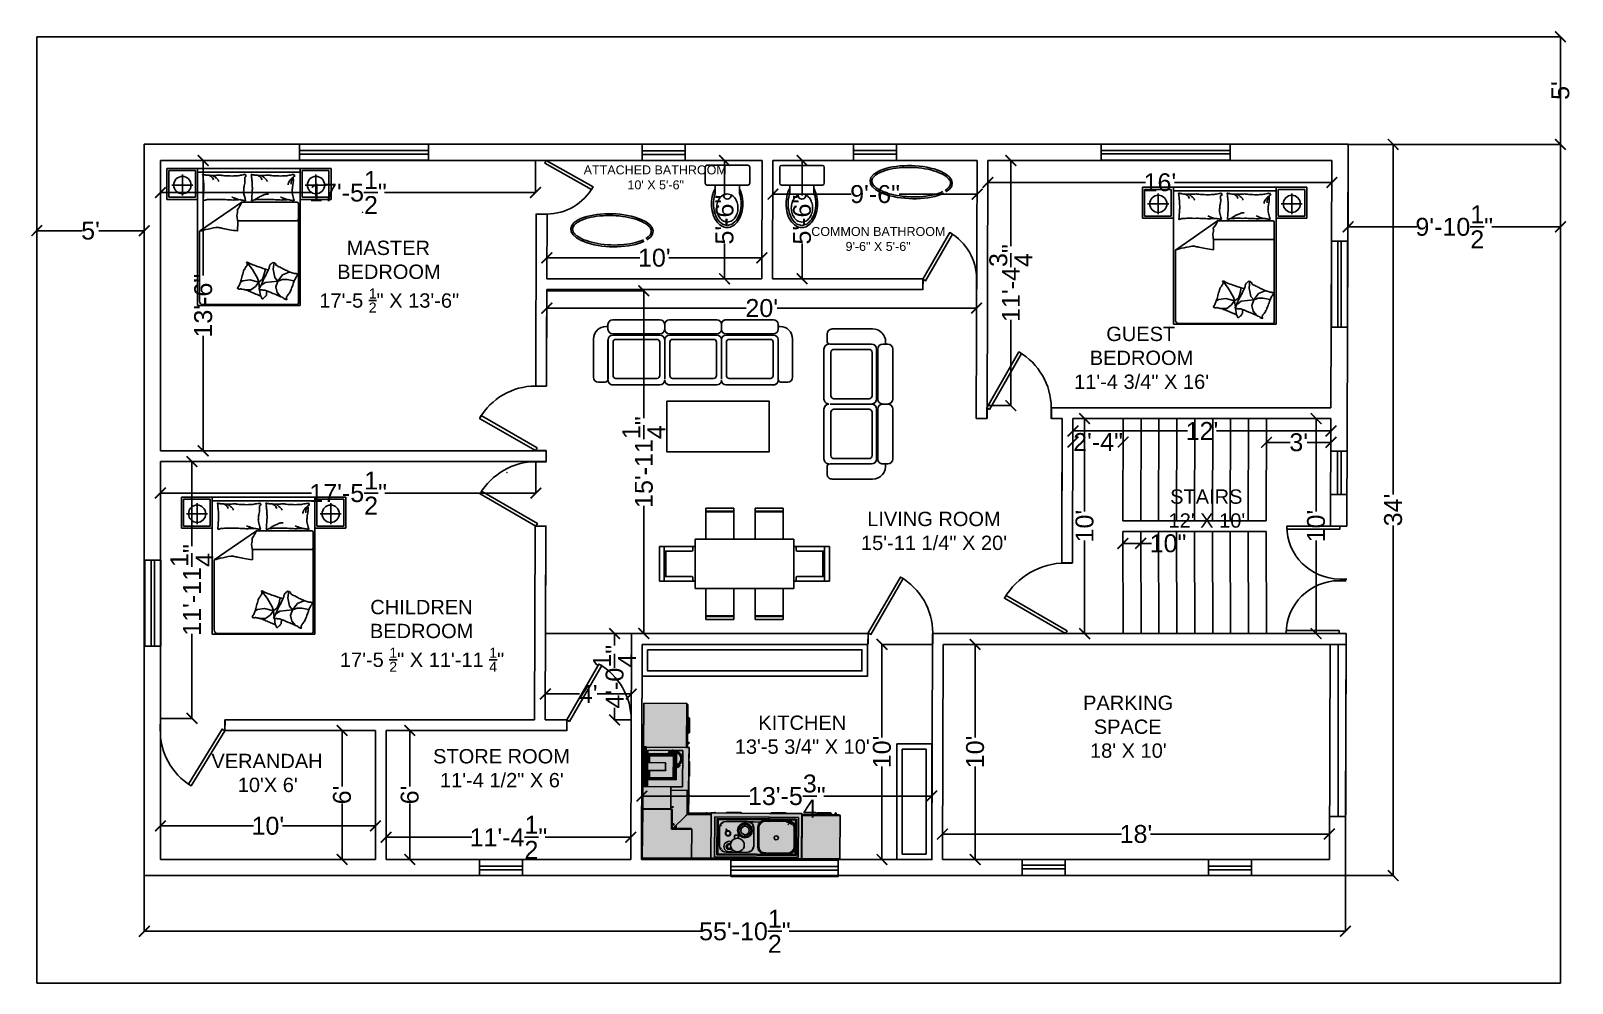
# Model space of a CAD drawing. Header units: inches. Extents: x -403 to 458, y -406 to 125.
import ezdxf

# ---------------------------------------------------------------- set-up
doc = ezdxf.new("R2010")
doc.units = ezdxf.units.IN
doc.header["$MEASUREMENT"] = 0
for name, color, linetype in [('1)walls', 7, 'Continuous'), ('2)doors', 220, 'Continuous'), ('3)windows', 70, 'Continuous'), ('4)dimensions', 141, 'Continuous'), ('5)furniture', 160, 'Continuous'), ('6)text', 50, 'Continuous'), ('7)stairs', 12, 'Continuous')]:
    doc.layers.add(name, color=color, linetype=linetype)
doc.layers.add('hatch', color=254, linetype='Continuous', plot=False)
doc.styles.add('DIM_FONT', font='SIMPLEX.shx', dxfattribs={"width": 0.8})
doc.styles.get("Standard").update_dxf_attribs({"font": 'arial.ttf'})
doc.dimstyles.get("Standard").update_dxf_attribs({"dimtxt": 10, "dimasz": 6, "dimexe": 0.18, "dimexo": 0.0625, "dimgap": 0.09, "dimtad": 0, "dimzin": 0, "dimdsep": 46, "dimlunit": 4, "dimtxsty": 'Standard', "dimblk": 'ARCHTICK', "dimcen": 0.09, "dimadec": 0, "dimazin": 0, "dimtfac": 1, "dimtofl": 0, "dimtmove": 0, "dimatfit": 3, "dimfxl": 1, "dimtolj": 1, "dimtzin": 0, "dimarcsym": 0})

msp = doc.modelspace()

# ---------------------------------------------------------------- texts
at = {"layer": '6)text', "attachment_point": 1}
for s, width, heights, insert, char_height in [('\\A1;\\pi4.1272;ATTACHED BATHROOM\\P\\pi28.60196;10\' X 5\'-6"', 87.66777, [0], (-98.185, 50.273), 5), ('\\A1;\\pi6.82672;COMMON BATHROOM\\P\\pi25.96383;9\'-6" X 5\'-6"', 87.66777, [0], (26.195, 15.928), 5), ('\\A1;\\pi21.03443;MASTER \\P\\pi15.79296;BEDROOM\\P\\pi5.80851;17\'-5 {\\H0.7x;\\S1/2;}" X 13\'-6"', 87.66777, [0], (-247.409, 8.289), 8), ('\\A1;\\pi24.99351;GUEST \\P\\pi15.79296;BEDROOM\\P\\pi7.03443;11\'-4 3/4" X 16\'', 87.66777, [0], (172.708, -39.721), 8), ("\\A1;\\pi24.19405;STAIRS\\P\\pi23.30728;12' X 10'", 87.66777, [0], (209.154, -130.494), 8), ('\\A1;\\pi7.40824;LIVING ROOM\\P\\pi3.92666;15\'-11 1/4" X 20\'', 87.66777, [0], (56.832, -142.953), 8), ('\\A1;\\pi26.32352;CHILDREN \\P\\pi26.11069;BEDROOM\\P\\pi9.34207;17\'-5 {\\H0.7x;\\S1/2;}" X 11\'-11 {\\H0.7x;\\S1/4;}"', 108.30324, [48.967], (-239.472, -192.133), 8), ("\\A1;\\pi19.46281;PARKING \\P\\pi25.44098;SPACE\\P\\pi23.30728;18' X 10'", 87.66777, [0], (165.3, -245.544), 8), ('\\A1;\\pi20.17495;KITCHEN\\P\\pi7.03443;13\'-5 3/4" X 10\'', 87.66777, [0], (-16.715, -256.649), 8), ('\\A1;\\pi6.32229;STORE ROOM\\P\\pi10.14221;11\'-4 1/2" X 6\'', 87.66777, [0], (-184.416, -275.356), 8), ("\\A1;\\pi13.25817;VERANDAH\\P\\pi27.96758;10'X 6'", 87.66777, [0], (-315.107, -278), 8)]:
    msp.add_mtext_dynamic_manual_height_columns(s, width=width, gutter_width=1, heights=heights, dxfattribs=dict(at, insert=insert, char_height=char_height))

# ---------------------------------------------------------------- blocks, each defined once
blk = doc.blocks.new('window')
at = {"layer": '2)doors'}
for p, q in [((-24, 5.5), (24, 5.5)), ((-24, 3.5), (24, 3.5))]:
    blk.add_line(p, q, dxfattribs=at)
at = {"layer": '3)windows'}
blk.add_lwpolyline([(-24, 0), (24, 0), (24, 9), (-24, 9)], close=True, dxfattribs=at)
blk = doc.blocks.new('window 6')
at = {"layer": '2)doors'}
for p, q in [((-42.34, 10.5), (29.66, 10.5)), ((-42.34, 8.5), (29.66, 8.5))]:
    blk.add_line(p, q, dxfattribs=at)
at = {"layer": '3)windows'}
blk.add_lwpolyline([(-42.34, 5), (29.66, 5), (29.66, 14), (-42.34, 14)], close=True, dxfattribs=at)
blk = doc.blocks.new('window 5')
at = {"layer": '2)doors'}
for p, q in [((0, 5.5), (60, 5.5)), ((0, 3.5), (60, 3.5))]:
    blk.add_line(p, q, dxfattribs=at)
at = {"layer": '3)windows'}
blk.add_lwpolyline([(0, 0), (60, 0), (60, 9), (0, 9)], close=True, dxfattribs=at)
blk = doc.blocks.new('ventilator')
at = {"layer": '2)doors'}
for p, q in [((-12, 5.5), (12, 5.5)), ((-12, 3.5), (12, 3.5))]:
    blk.add_line(p, q, dxfattribs=at)
at = {"layer": '3)windows'}
for p, q in [((-12, 0), (-12, 9)), ((12, 0), (12, 9))]:
    blk.add_line(p, q, dxfattribs=at)
blk = doc.blocks.new('*U7')
for p, q in [((0, 0), (0, -6)), ((36, 0), (36, -6))]:
    blk.add_line(p, q)
blk.add_lwpolyline([(0, 0), (18, 31.18), (19.52, 30.3), (1.52, -0.88)], close=True)
blk.add_arc((0, 0), 36, 0, 60)
blk = doc.blocks.new('*U11')
for p, q in [((0, 0), (0, -6)), ((36, 0), (36, -6))]:
    blk.add_line(p, q)
blk.add_lwpolyline([(0, 0), (18, 31.18), (19.52, 30.3), (1.52, -0.88)], close=True)
blk.add_arc((0, 0), 36, 0, 60)
blk = doc.blocks.new('*U12')
for p, q in [((0, 0), (0, -6)), ((30, 0), (30, -6))]:
    blk.add_line(p, q)
blk.add_lwpolyline([(0, 0), (15, 25.98), (16.52, 25.11), (1.52, -0.88)], close=True)
blk.add_arc((0, 0), 30, 0, 60)
blk = doc.blocks.new('*U13')
for p, q in [((0, 0), (0, -6)), ((30, 0), (30, -6))]:
    blk.add_line(p, q)
blk.add_lwpolyline([(0, 0), (15, 25.98), (16.52, 25.11), (1.52, -0.88)], close=True)
blk.add_arc((0, 0), 30, 0, 60)
blk = doc.blocks.new('*U16')
for p, q in [((0, 0), (0, -100)), ((1000, 0), (1000, -100))]:
    blk.add_line(p, q)
blk.add_lwpolyline([(0, 0), (500, 866), (538, 844), (38, -22)], close=True)
blk.add_arc((0, 0), 1000, 0, 60)
blk = doc.blocks.new('*U19')
for p, q in [((0, 0), (0, -100)), ((750, 0), (750, -100))]:
    blk.add_line(p, q)
blk.add_lwpolyline([(0, 0), (0, 750), (43.75, 750), (43.75, 0)], close=True)
blk.add_arc((0, 0), 750, 0, 90)
blk = doc.blocks.new('_ArchTick')
at = {"color": 0, "linetype": 'ByBlock', "const_width": 0.15}
blk.add_lwpolyline([(-0.5, -0.5), (0.5, 0.5)], dxfattribs=at)
blk = doc.blocks.new('*D21')
at = {"layer": '4)dimensions', "color": 0, "lineweight": -2, "transparency": 16777216}
for p, q in [((-339.33, -346.02), (-339.33, -377.21)), ((331.22, -346.02), (331.22, -377.21)), ((-339.33, -377.03), (-28.86, -377.03)), ((331.22, -377.03), (20.74, -377.03))]:
    blk.add_line(p, q, dxfattribs=at)
at = {"layer": 'Defpoints', "color": 0, "transparency": 16777216}
for p in [(-339.33, -345.96), (331.22, -345.96), (331.22, -377.03)]:
    blk.add_point(p, dxfattribs=at)
at = {"layer": '4)dimensions', "color": 0, "lineweight": -2, "transparency": 16777216, "xscale": 6, "yscale": 6, "zscale": 6, "rotation": 180}
blk.add_blockref('_ArchTick', (-339.33, -377.03), dxfattribs=at)
at = {"layer": '4)dimensions', "color": 0, "lineweight": -2, "transparency": 16777216, "xscale": 6, "yscale": 6, "zscale": 6}
blk.add_blockref('_ArchTick', (331.22, -377.03), dxfattribs=at)
at = {"layer": '4)dimensions', "color": 0, "transparency": 16777216, "insert": (-4.06, -377.03), "char_height": 10, "attachment_point": 5}
blk.add_mtext('\\A1;55\'-10{\\H1x;\\S1/2;}"', dxfattribs=at)
blk = doc.blocks.new('*D22')
at = {"layer": '4)dimensions', "color": 0, "lineweight": -2, "transparency": 16777216}
for p, q in [((332.73, 62.04), (358.02, 62.04)), ((357.84, 62.04), (357.84, -133.39)), ((357.84, -345.96), (357.84, -150.53)), ((331.28, -345.96), (358.02, -345.96))]:
    blk.add_line(p, q, dxfattribs=at)
at = {"layer": 'Defpoints', "color": 0, "transparency": 16777216}
for p in [(332.67, 62.04), (331.22, -345.96), (357.84, -345.96)]:
    blk.add_point(p, dxfattribs=at)
at = {"layer": '4)dimensions', "color": 0, "lineweight": -2, "transparency": 16777216, "xscale": 6, "yscale": 6, "zscale": 6}
for p, rotation in [((357.84, 62.04), 90), ((357.84, -345.96), 270)]:
    blk.add_blockref('_ArchTick', p, dxfattribs=dict(at, rotation=rotation))
at = {"layer": '4)dimensions', "color": 0, "transparency": 16777216, "insert": (357.84, -141.96), "char_height": 10, "attachment_point": 5, "rotation": 90}
blk.add_mtext("\\A1;34'", dxfattribs=at)
blk = doc.blocks.new('*D23')
at = {"layer": '4)dimensions', "color": 0, "lineweight": -2, "transparency": 16777216}
for p, q in [((-399.33, 61.98), (-399.33, 13.68)), ((-339.33, 61.98), (-339.33, 13.68)), ((-399.33, 13.86), (-374.03, 13.86)), ((-339.33, 13.86), (-364.64, 13.86))]:
    blk.add_line(p, q, dxfattribs=at)
at = {"layer": 'Defpoints', "color": 0, "transparency": 16777216}
for p in [(-399.33, 62.04), (-339.33, 62.04), (-399.33, 13.86)]:
    blk.add_point(p, dxfattribs=at)
at = {"layer": '4)dimensions', "color": 0, "lineweight": -2, "transparency": 16777216, "xscale": 6, "yscale": 6, "zscale": 6, "rotation": 180}
blk.add_blockref('_ArchTick', (-399.33, 13.86), dxfattribs=at)
at = {"layer": '4)dimensions', "color": 0, "lineweight": -2, "transparency": 16777216, "xscale": 6, "yscale": 6, "zscale": 6}
blk.add_blockref('_ArchTick', (-339.33, 13.86), dxfattribs=at)
at = {"layer": '4)dimensions', "color": 0, "transparency": 16777216, "insert": (-369.33, 13.86), "char_height": 10, "attachment_point": 5}
blk.add_mtext("\\A1;5'", dxfattribs=at)
blk = doc.blocks.new('*D24')
at = {"layer": '4)dimensions', "color": 0, "lineweight": -2, "transparency": 16777216}
for p, q in [((332.67, 61.98), (332.67, 15.85)), ((451.22, 61.98), (451.22, 15.85)), ((332.67, 16.03), (371.03, 16.03)), ((451.22, 16.03), (412.85, 16.03))]:
    blk.add_line(p, q, dxfattribs=at)
at = {"layer": 'Defpoints', "color": 0, "transparency": 16777216}
for p in [(332.67, 62.04), (451.22, 62.04), (451.22, 16.03)]:
    blk.add_point(p, dxfattribs=at)
at = {"layer": '4)dimensions', "color": 0, "lineweight": -2, "transparency": 16777216, "xscale": 6, "yscale": 6, "zscale": 6, "rotation": 180}
blk.add_blockref('_ArchTick', (332.67, 16.03), dxfattribs=at)
at = {"layer": '4)dimensions', "color": 0, "lineweight": -2, "transparency": 16777216, "xscale": 6, "yscale": 6, "zscale": 6}
blk.add_blockref('_ArchTick', (451.22, 16.03), dxfattribs=at)
at = {"layer": '4)dimensions', "color": 0, "transparency": 16777216, "insert": (391.94, 16.03), "char_height": 10, "attachment_point": 5}
blk.add_mtext('\\A1;9\'-10{\\H1x;\\S1/2;}"', dxfattribs=at)
blk = doc.blocks.new('*D25')
at = {"layer": '4)dimensions', "color": 0, "lineweight": -2, "transparency": 16777216}
for p, q in [((332.73, 122.04), (451.4, 122.04)), ((451.22, 122.04), (451.22, 96.73)), ((451.22, 62.04), (451.22, 87.35)), ((332.73, 62.04), (451.4, 62.04))]:
    blk.add_line(p, q, dxfattribs=at)
at = {"layer": 'Defpoints', "color": 0, "transparency": 16777216}
for p in [(332.67, 122.04), (451.22, 122.04), (332.67, 62.04)]:
    blk.add_point(p, dxfattribs=at)
at = {"layer": '4)dimensions', "color": 0, "lineweight": -2, "transparency": 16777216, "xscale": 6, "yscale": 6, "zscale": 6}
for p, rotation in [((451.22, 122.04), 90), ((451.22, 62.04), 270)]:
    blk.add_blockref('_ArchTick', p, dxfattribs=dict(at, rotation=rotation))
at = {"layer": '4)dimensions', "color": 0, "transparency": 16777216, "insert": (451.22, 92.04), "char_height": 10, "attachment_point": 5, "rotation": 90}
blk.add_mtext("\\A1;5'", dxfattribs=at)
blk = doc.blocks.new('*D26')
at = {"layer": '4)dimensions', "color": 0, "lineweight": -2, "transparency": 16777216}
for p, q in [((-330.27, 53.04), (-306.22, 53.04)), ((-306.4, 53.04), (-306.4, -11.16)), ((-306.4, -108.96), (-306.4, -44.75)), ((-330.27, -108.96), (-306.22, -108.96))]:
    blk.add_line(p, q, dxfattribs=at)
at = {"layer": 'Defpoints', "color": 0, "transparency": 16777216}
for p in [(-330.33, 53.04), (-330.33, -108.96), (-306.4, -108.96)]:
    blk.add_point(p, dxfattribs=at)
at = {"layer": '4)dimensions', "color": 0, "lineweight": -2, "transparency": 16777216, "xscale": 6, "yscale": 6, "zscale": 6}
for p, rotation in [((-306.4, 53.04), 90), ((-306.4, -108.96), 270)]:
    blk.add_blockref('_ArchTick', p, dxfattribs=dict(at, rotation=rotation))
at = {"layer": '4)dimensions', "color": 0, "transparency": 16777216, "insert": (-306.4, -27.96), "char_height": 10, "attachment_point": 5, "rotation": 90}
blk.add_mtext('\\A1;13\'-6"', dxfattribs=at)
blk = doc.blocks.new('*D27')
at = {"layer": '4)dimensions', "color": 0, "lineweight": -2, "transparency": 16777216}
for p, q in [((-330.33, 52.98), (-330.33, 34.97)), ((-120.93, 52.99), (-120.93, 34.97)), ((-330.33, 35.15), (-246.07, 35.15)), ((-120.93, 35.15), (-205.19, 35.15))]:
    blk.add_line(p, q, dxfattribs=at)
at = {"layer": 'Defpoints', "color": 0, "transparency": 16777216}
for p in [(-330.33, 53.04), (-120.93, 53.05), (-120.93, 35.15)]:
    blk.add_point(p, dxfattribs=at)
at = {"layer": '4)dimensions', "color": 0, "lineweight": -2, "transparency": 16777216, "xscale": 6, "yscale": 6, "zscale": 6, "rotation": 180}
blk.add_blockref('_ArchTick', (-330.33, 35.15), dxfattribs=at)
at = {"layer": '4)dimensions', "color": 0, "lineweight": -2, "transparency": 16777216, "xscale": 6, "yscale": 6, "zscale": 6}
blk.add_blockref('_ArchTick', (-120.93, 35.15), dxfattribs=at)
at = {"layer": '4)dimensions', "color": 0, "transparency": 16777216, "insert": (-225.63, 35.15), "char_height": 10, "attachment_point": 5}
blk.add_mtext('\\A1;17\'-5{\\H1x;\\S1/2;}"', dxfattribs=at)
blk = doc.blocks.new('*D28')
at = {"layer": '4)dimensions', "color": 0, "lineweight": -2, "transparency": 16777216}
for p, q in [((5.57, 53.04), (-15.56, 53.04)), ((-15.38, 53.04), (-15.38, 33.42)), ((-15.38, -12.96), (-15.38, 6.66)), ((5.33, -12.96), (-15.56, -12.96))]:
    blk.add_line(p, q, dxfattribs=at)
at = {"layer": 'Defpoints', "color": 0, "transparency": 16777216}
for p in [(5.63, 53.04), (-15.38, -12.96), (5.4, -12.96)]:
    blk.add_point(p, dxfattribs=at)
at = {"layer": '4)dimensions', "color": 0, "lineweight": -2, "transparency": 16777216, "xscale": 6, "yscale": 6, "zscale": 6}
for p, rotation in [((-15.38, 53.04), 90), ((-15.38, -12.96), 270)]:
    blk.add_blockref('_ArchTick', p, dxfattribs=dict(at, rotation=rotation))
at = {"layer": '4)dimensions', "color": 0, "transparency": 16777216, "insert": (-15.38, 20.04), "char_height": 10, "attachment_point": 5, "rotation": 90}
blk.add_mtext('\\A1;5\'-6"', dxfattribs=at)
blk = doc.blocks.new('*D29')
at = {"layer": '4)dimensions', "color": 0, "lineweight": -2, "transparency": 16777216}
for p, q in [((-114.6, -12.89), (-114.6, -1.08)), ((-114.6, -1.26), (-62.71, -1.26)), ((5.4, -1.26), (-46.5, -1.26)), ((5.4, -12.89), (5.4, -1.08))]:
    blk.add_line(p, q, dxfattribs=at)
at = {"layer": 'Defpoints', "color": 0, "transparency": 16777216}
for p in [(5.4, -1.26), (-114.6, -12.96), (5.4, -12.96)]:
    blk.add_point(p, dxfattribs=at)
at = {"layer": '4)dimensions', "color": 0, "lineweight": -2, "transparency": 16777216, "xscale": 6, "yscale": 6, "zscale": 6, "rotation": 180}
blk.add_blockref('_ArchTick', (-114.6, -1.26), dxfattribs=at)
at = {"layer": '4)dimensions', "color": 0, "lineweight": -2, "transparency": 16777216, "xscale": 6, "yscale": 6, "zscale": 6}
blk.add_blockref('_ArchTick', (5.4, -1.26), dxfattribs=at)
at = {"layer": '4)dimensions', "color": 0, "transparency": 16777216, "insert": (-54.6, -1.26), "char_height": 10, "attachment_point": 5}
blk.add_mtext("\\A1;10'", dxfattribs=at)
blk = doc.blocks.new('*D30')
at = {"layer": '4)dimensions', "color": 0, "lineweight": -2, "transparency": 16777216}
for p, q in [((11.63, 52.98), (11.63, 34.05)), ((125.63, 52.98), (125.63, 34.05)), ((11.63, 34.23), (55.25, 34.23)), ((125.63, 34.23), (82.01, 34.23))]:
    blk.add_line(p, q, dxfattribs=at)
at = {"layer": 'Defpoints', "color": 0, "transparency": 16777216}
for p in [(11.63, 53.04), (125.63, 53.04), (125.63, 34.23)]:
    blk.add_point(p, dxfattribs=at)
at = {"layer": '4)dimensions', "color": 0, "lineweight": -2, "transparency": 16777216, "xscale": 6, "yscale": 6, "zscale": 6, "rotation": 180}
blk.add_blockref('_ArchTick', (11.63, 34.23), dxfattribs=at)
at = {"layer": '4)dimensions', "color": 0, "lineweight": -2, "transparency": 16777216, "xscale": 6, "yscale": 6, "zscale": 6}
blk.add_blockref('_ArchTick', (125.63, 34.23), dxfattribs=at)
at = {"layer": '4)dimensions', "color": 0, "transparency": 16777216, "insert": (68.63, 34.23), "char_height": 10, "attachment_point": 5}
blk.add_mtext('\\A1;9\'-6"', dxfattribs=at)
blk = doc.blocks.new('*D31')
at = {"layer": '4)dimensions', "color": 0, "lineweight": -2, "transparency": 16777216}
for p, q in [((11.69, 53.04), (28.07, 53.04)), ((27.89, 53.04), (27.89, 33.42)), ((27.89, -12.96), (27.89, 6.66)), ((11.46, -12.96), (28.07, -12.96))]:
    blk.add_line(p, q, dxfattribs=at)
at = {"layer": 'Defpoints', "color": 0, "transparency": 16777216}
for p in [(11.63, 53.04), (11.4, -12.96), (27.89, -12.96)]:
    blk.add_point(p, dxfattribs=at)
at = {"layer": '4)dimensions', "color": 0, "lineweight": -2, "transparency": 16777216, "xscale": 6, "yscale": 6, "zscale": 6}
for p, rotation in [((27.89, 53.04), 90), ((27.89, -12.96), 270)]:
    blk.add_blockref('_ArchTick', p, dxfattribs=dict(at, rotation=rotation))
at = {"layer": '4)dimensions', "color": 0, "transparency": 16777216, "insert": (27.89, 20.04), "char_height": 10, "attachment_point": 5, "rotation": 90}
blk.add_mtext('\\A1;5\'-6"', dxfattribs=at)
blk = doc.blocks.new('*D32')
at = {"layer": '4)dimensions', "color": 0, "lineweight": -2, "transparency": 16777216}
for p, q in [((-114.56, -19.64), (-60.29, -19.64)), ((-60.47, -19.64), (-60.47, -90.78)), ((-60.47, -210.87), (-60.47, -139.73)), ((-115.24, -210.87), (-60.29, -210.87))]:
    blk.add_line(p, q, dxfattribs=at)
at = {"layer": 'Defpoints', "color": 0, "transparency": 16777216}
for p in [(-114.62, -19.64), (-115.3, -210.87), (-60.47, -210.87)]:
    blk.add_point(p, dxfattribs=at)
at = {"layer": '4)dimensions', "color": 0, "lineweight": -2, "transparency": 16777216, "xscale": 6, "yscale": 6, "zscale": 6}
for p, rotation in [((-60.47, -19.64), 90), ((-60.47, -210.87), 270)]:
    blk.add_blockref('_ArchTick', p, dxfattribs=dict(at, rotation=rotation))
at = {"layer": '4)dimensions', "color": 0, "transparency": 16777216, "insert": (-60.47, -115.25), "char_height": 10, "attachment_point": 5, "rotation": 90}
blk.add_mtext('\\A1;15\'-11{\\H1x;\\S1/4;}"', dxfattribs=at)
blk = doc.blocks.new('*D33')
at = {"layer": '4)dimensions', "color": 0, "lineweight": -2, "transparency": 16777216}
for p, q in [((-114.62, -19.02), (-114.62, -29.53)), ((125.34, -19.24), (125.34, -29.53)), ((-114.62, -29.35), (-3.3, -29.35)), ((125.34, -29.35), (14.02, -29.35))]:
    blk.add_line(p, q, dxfattribs=at)
at = {"layer": 'Defpoints', "color": 0, "transparency": 16777216}
for p in [(-114.62, -18.96), (125.34, -19.18), (125.34, -29.35)]:
    blk.add_point(p, dxfattribs=at)
at = {"layer": '4)dimensions', "color": 0, "lineweight": -2, "transparency": 16777216, "xscale": 6, "yscale": 6, "zscale": 6, "rotation": 180}
blk.add_blockref('_ArchTick', (-114.62, -29.35), dxfattribs=at)
at = {"layer": '4)dimensions', "color": 0, "lineweight": -2, "transparency": 16777216, "xscale": 6, "yscale": 6, "zscale": 6}
blk.add_blockref('_ArchTick', (125.34, -29.35), dxfattribs=at)
at = {"layer": '4)dimensions', "color": 0, "transparency": 16777216, "insert": (5.36, -29.35), "char_height": 10, "attachment_point": 5}
blk.add_mtext("\\A1;20'", dxfattribs=at)
blk = doc.blocks.new('*D34')
at = {"layer": '4)dimensions', "color": 0, "lineweight": -2, "transparency": 16777216}
for p, q in [((-115.48, -258.89), (-115.48, -244.45)), ((-115.48, -244.63), (-96.37, -244.63)), ((-67.49, -244.63), (-86.59, -244.63)), ((-67.49, -259.03), (-67.49, -244.45))]:
    blk.add_line(p, q, dxfattribs=at)
at = {"layer": 'Defpoints', "color": 0, "transparency": 16777216}
for p in [(-67.49, -244.63), (-115.48, -258.96), (-67.49, -259.09)]:
    blk.add_point(p, dxfattribs=at)
at = {"layer": '4)dimensions', "color": 0, "lineweight": -2, "transparency": 16777216, "xscale": 6, "yscale": 6, "zscale": 6, "rotation": 180}
blk.add_blockref('_ArchTick', (-115.48, -244.63), dxfattribs=at)
at = {"layer": '4)dimensions', "color": 0, "lineweight": -2, "transparency": 16777216, "xscale": 6, "yscale": 6, "zscale": 6}
blk.add_blockref('_ArchTick', (-67.49, -244.63), dxfattribs=at)
at = {"layer": '4)dimensions', "color": 0, "transparency": 16777216, "insert": (-91.48, -244.63), "char_height": 10, "attachment_point": 5}
blk.add_mtext("\\A1;4'", dxfattribs=at)
blk = doc.blocks.new('*D35')
at = {"layer": '4)dimensions', "color": 0, "lineweight": -2, "transparency": 16777216}
for p, q in [((-67.37, -210.96), (-76.98, -210.96)), ((-76.8, -210.96), (-76.8, -217.65)), ((-76.8, -259.09), (-76.8, -252.4)), ((-67.55, -259.09), (-76.98, -259.09))]:
    blk.add_line(p, q, dxfattribs=at)
at = {"layer": 'Defpoints', "color": 0, "transparency": 16777216}
for p in [(-67.31, -210.96), (-76.8, -259.09), (-67.49, -259.09)]:
    blk.add_point(p, dxfattribs=at)
at = {"layer": '4)dimensions', "color": 0, "lineweight": -2, "transparency": 16777216, "xscale": 6, "yscale": 6, "zscale": 6}
for p, rotation in [((-76.8, -210.96), 90), ((-76.8, -259.09), 270)]:
    blk.add_blockref('_ArchTick', p, dxfattribs=dict(at, rotation=rotation))
at = {"layer": '4)dimensions', "color": 0, "transparency": 16777216, "insert": (-76.8, -235.02), "char_height": 10, "attachment_point": 5, "rotation": 90}
blk.add_mtext('\\A1;4\'-0{\\H1x;\\S1/4;}"', dxfattribs=at)
blk = doc.blocks.new('*D36')
at = {"layer": '4)dimensions', "color": 0, "lineweight": -2, "transparency": 16777216}
for p, q in [((-330.27, -114.96), (-312.53, -114.96)), ((-312.71, -114.96), (-312.71, -162.12)), ((-312.71, -258.22), (-312.71, -211.06)), ((-330.16, -258.22), (-312.53, -258.22))]:
    blk.add_line(p, q, dxfattribs=at)
at = {"layer": 'Defpoints', "color": 0, "transparency": 16777216}
for p in [(-330.33, -114.96), (-330.22, -258.22), (-312.71, -258.22)]:
    blk.add_point(p, dxfattribs=at)
at = {"layer": '4)dimensions', "color": 0, "lineweight": -2, "transparency": 16777216, "xscale": 6, "yscale": 6, "zscale": 6}
for p, rotation in [((-312.71, -114.96), 90), ((-312.71, -258.22), 270)]:
    blk.add_blockref('_ArchTick', p, dxfattribs=dict(at, rotation=rotation))
at = {"layer": '4)dimensions', "color": 0, "transparency": 16777216, "insert": (-312.71, -186.59), "char_height": 10, "attachment_point": 5, "rotation": 90}
blk.add_mtext('\\A1;11\'-11{\\H1x;\\S1/4;}"', dxfattribs=at)
blk = doc.blocks.new('*D37')
at = {"layer": '4)dimensions', "color": 0, "lineweight": -2, "transparency": 16777216}
for p, q in [((-330.33, -115.02), (-330.33, -132.69)), ((-120.71, -115.1), (-120.71, -132.69)), ((-330.33, -132.51), (-245.97, -132.51)), ((-120.71, -132.51), (-205.08, -132.51))]:
    blk.add_line(p, q, dxfattribs=at)
at = {"layer": 'Defpoints', "color": 0, "transparency": 16777216}
for p in [(-330.33, -114.96), (-120.71, -115.04), (-120.71, -132.51)]:
    blk.add_point(p, dxfattribs=at)
at = {"layer": '4)dimensions', "color": 0, "lineweight": -2, "transparency": 16777216, "xscale": 6, "yscale": 6, "zscale": 6, "rotation": 180}
blk.add_blockref('_ArchTick', (-330.33, -132.51), dxfattribs=at)
at = {"layer": '4)dimensions', "color": 0, "lineweight": -2, "transparency": 16777216, "xscale": 6, "yscale": 6, "zscale": 6}
blk.add_blockref('_ArchTick', (-120.71, -132.51), dxfattribs=at)
at = {"layer": '4)dimensions', "color": 0, "transparency": 16777216, "insert": (-225.52, -132.51), "char_height": 10, "attachment_point": 5}
blk.add_mtext('\\A1;17\'-5{\\H1x;\\S1/2;}"', dxfattribs=at)
blk = doc.blocks.new('*D38')
at = {"layer": '4)dimensions', "color": 0, "lineweight": -2, "transparency": 16777216}
for p, q in [((-330.33, -336.89), (-330.33, -318.04)), ((-330.33, -318.22), (-278.44, -318.22)), ((-210.33, -318.22), (-262.23, -318.22)), ((-210.33, -336.89), (-210.33, -318.04))]:
    blk.add_line(p, q, dxfattribs=at)
at = {"layer": 'Defpoints', "color": 0, "transparency": 16777216}
for p in [(-210.33, -318.22), (-330.33, -336.96), (-210.33, -336.96)]:
    blk.add_point(p, dxfattribs=at)
at = {"layer": '4)dimensions', "color": 0, "lineweight": -2, "transparency": 16777216, "xscale": 6, "yscale": 6, "zscale": 6, "rotation": 180}
blk.add_blockref('_ArchTick', (-330.33, -318.22), dxfattribs=at)
at = {"layer": '4)dimensions', "color": 0, "lineweight": -2, "transparency": 16777216, "xscale": 6, "yscale": 6, "zscale": 6}
blk.add_blockref('_ArchTick', (-210.33, -318.22), dxfattribs=at)
at = {"layer": '4)dimensions', "color": 0, "transparency": 16777216, "insert": (-270.33, -318.22), "char_height": 10, "attachment_point": 5}
blk.add_mtext("\\A1;10'", dxfattribs=at)
blk = doc.blocks.new('*D39')
at = {"layer": '4)dimensions', "color": 0, "lineweight": -2, "transparency": 16777216}
for p, q in [((-210.4, -264.96), (-229.1, -264.96)), ((-228.92, -264.96), (-228.92, -296.24)), ((-228.92, -336.96), (-228.92, -305.68)), ((-210.4, -336.96), (-229.1, -336.96))]:
    blk.add_line(p, q, dxfattribs=at)
at = {"layer": 'Defpoints', "color": 0, "transparency": 16777216}
for p in [(-210.33, -264.96), (-228.92, -336.96), (-210.33, -336.96)]:
    blk.add_point(p, dxfattribs=at)
at = {"layer": '4)dimensions', "color": 0, "lineweight": -2, "transparency": 16777216, "xscale": 6, "yscale": 6, "zscale": 6}
for p, rotation in [((-228.92, -264.96), 90), ((-228.92, -336.96), 270)]:
    blk.add_blockref('_ArchTick', p, dxfattribs=dict(at, rotation=rotation))
at = {"layer": '4)dimensions', "color": 0, "transparency": 16777216, "insert": (-228.92, -300.96), "char_height": 10, "attachment_point": 5, "rotation": 90}
blk.add_mtext("\\A1;6'", dxfattribs=at)
blk = doc.blocks.new('*D40')
at = {"layer": '4)dimensions', "color": 0, "lineweight": -2, "transparency": 16777216}
for p, q in [((-204.27, -264.96), (-190.94, -264.96)), ((-191.12, -264.96), (-191.12, -296.24)), ((-191.12, -336.96), (-191.12, -305.68)), ((-204.27, -336.96), (-190.94, -336.96))]:
    blk.add_line(p, q, dxfattribs=at)
at = {"layer": 'Defpoints', "color": 0, "transparency": 16777216}
for p in [(-204.33, -264.96), (-204.33, -336.96), (-191.12, -336.96)]:
    blk.add_point(p, dxfattribs=at)
at = {"layer": '4)dimensions', "color": 0, "lineweight": -2, "transparency": 16777216, "xscale": 6, "yscale": 6, "zscale": 6}
for p, rotation in [((-191.12, -264.96), 90), ((-191.12, -336.96), 270)]:
    blk.add_blockref('_ArchTick', p, dxfattribs=dict(at, rotation=rotation))
at = {"layer": '4)dimensions', "color": 0, "transparency": 16777216, "insert": (-191.12, -300.96), "char_height": 10, "attachment_point": 5, "rotation": 90}
blk.add_mtext("\\A1;6'", dxfattribs=at)
blk = doc.blocks.new('*D41')
at = {"layer": '4)dimensions', "color": 0, "lineweight": -2, "transparency": 16777216}
for p, q in [((-204.33, -336.89), (-204.33, -324.41)), ((-204.33, -324.59), (-156.49, -324.59)), ((-67.75, -324.59), (-115.6, -324.59)), ((-67.75, -336.89), (-67.75, -324.41))]:
    blk.add_line(p, q, dxfattribs=at)
at = {"layer": 'Defpoints', "color": 0, "transparency": 16777216}
for p in [(-67.75, -324.59), (-204.33, -336.96), (-67.75, -336.96)]:
    blk.add_point(p, dxfattribs=at)
at = {"layer": '4)dimensions', "color": 0, "lineweight": -2, "transparency": 16777216, "xscale": 6, "yscale": 6, "zscale": 6, "rotation": 180}
blk.add_blockref('_ArchTick', (-204.33, -324.59), dxfattribs=at)
at = {"layer": '4)dimensions', "color": 0, "lineweight": -2, "transparency": 16777216, "xscale": 6, "yscale": 6, "zscale": 6}
blk.add_blockref('_ArchTick', (-67.75, -324.59), dxfattribs=at)
at = {"layer": '4)dimensions', "color": 0, "transparency": 16777216, "insert": (-136.04, -324.59), "char_height": 10, "attachment_point": 5}
blk.add_mtext('\\A1;11\'-4{\\H1x;\\S1/2;}"', dxfattribs=at)
blk = doc.blocks.new('*D44')
at = {"layer": '4)dimensions', "color": 0, "lineweight": -2, "transparency": 16777216}
for p, q in [((106.74, -216.96), (124.68, -216.96)), ((124.5, -216.96), (124.5, -268.85)), ((124.5, -336.96), (124.5, -285.06)), ((106.31, -336.96), (124.68, -336.96))]:
    blk.add_line(p, q, dxfattribs=at)
at = {"layer": 'Defpoints', "color": 0, "transparency": 16777216}
for p in [(106.67, -216.96), (124.5, -216.96), (106.25, -336.96)]:
    blk.add_point(p, dxfattribs=at)
at = {"layer": '4)dimensions', "color": 0, "lineweight": -2, "transparency": 16777216, "xscale": 6, "yscale": 6, "zscale": 6}
for p, rotation in [((124.5, -216.96), 90), ((124.5, -336.96), 270)]:
    blk.add_blockref('_ArchTick', p, dxfattribs=dict(at, rotation=rotation))
at = {"layer": '4)dimensions', "color": 0, "transparency": 16777216, "insert": (124.5, -276.96), "char_height": 10, "attachment_point": 5, "rotation": 90}
blk.add_mtext("\\A1;10'", dxfattribs=at)
blk = doc.blocks.new('*D45')
at = {"layer": '4)dimensions', "color": 0, "lineweight": -2, "transparency": 16777216}
for p, q in [((106.25, -336.89), (106.25, -322.59)), ((106.25, -322.77), (206.14, -322.77)), ((322.25, -322.77), (222.35, -322.77)), ((322.25, -336.89), (322.25, -322.59))]:
    blk.add_line(p, q, dxfattribs=at)
at = {"layer": 'Defpoints', "color": 0, "transparency": 16777216}
for p in [(322.25, -322.77), (106.25, -336.96), (322.25, -336.96)]:
    blk.add_point(p, dxfattribs=at)
at = {"layer": '4)dimensions', "color": 0, "lineweight": -2, "transparency": 16777216, "xscale": 6, "yscale": 6, "zscale": 6, "rotation": 180}
blk.add_blockref('_ArchTick', (106.25, -322.77), dxfattribs=at)
at = {"layer": '4)dimensions', "color": 0, "lineweight": -2, "transparency": 16777216, "xscale": 6, "yscale": 6, "zscale": 6}
blk.add_blockref('_ArchTick', (322.25, -322.77), dxfattribs=at)
at = {"layer": '4)dimensions', "color": 0, "transparency": 16777216, "insert": (214.25, -322.77), "char_height": 10, "attachment_point": 5}
blk.add_mtext("\\A1;18'", dxfattribs=at)
blk = doc.blocks.new('*D47')
at = {"layer": '4)dimensions', "color": 0, "lineweight": -2, "transparency": 16777216}
for p, q in [((131.7, 53.04), (144.61, 53.04)), ((144.43, 53.04), (144.43, 5.23)), ((144.43, -83.76), (144.43, -35.95)), ((131.7, -83.76), (144.61, -83.76))]:
    blk.add_line(p, q, dxfattribs=at)
at = {"layer": 'Defpoints', "color": 0, "transparency": 16777216}
for p in [(131.63, 53.04), (131.63, -83.76), (144.43, -83.76)]:
    blk.add_point(p, dxfattribs=at)
at = {"layer": '4)dimensions', "color": 0, "lineweight": -2, "transparency": 16777216, "xscale": 6, "yscale": 6, "zscale": 6}
for p, rotation in [((144.43, 53.04), 90), ((144.43, -83.76), 270)]:
    blk.add_blockref('_ArchTick', p, dxfattribs=dict(at, rotation=rotation))
at = {"layer": '4)dimensions', "color": 0, "transparency": 16777216, "insert": (144.43, -15.36), "char_height": 10, "attachment_point": 5, "rotation": 90}
blk.add_mtext('\\A1;11\'-4{\\H1x;\\S3/4;}"', dxfattribs=at)
blk = doc.blocks.new('*D48')
at = {"layer": '4)dimensions', "color": 0, "lineweight": -2, "transparency": 16777216}
for p, q in [((131.63, 52.98), (131.63, 40.62)), ((323.63, 52.98), (323.63, 40.62)), ((131.63, 40.8), (219.53, 40.8)), ((323.63, 40.8), (235.74, 40.8))]:
    blk.add_line(p, q, dxfattribs=at)
at = {"layer": 'Defpoints', "color": 0, "transparency": 16777216}
for p in [(131.63, 53.04), (323.63, 53.04), (323.63, 40.8)]:
    blk.add_point(p, dxfattribs=at)
at = {"layer": '4)dimensions', "color": 0, "lineweight": -2, "transparency": 16777216, "xscale": 6, "yscale": 6, "zscale": 6, "rotation": 180}
blk.add_blockref('_ArchTick', (131.63, 40.8), dxfattribs=at)
at = {"layer": '4)dimensions', "color": 0, "lineweight": -2, "transparency": 16777216, "xscale": 6, "yscale": 6, "zscale": 6}
blk.add_blockref('_ArchTick', (323.63, 40.8), dxfattribs=at)
at = {"layer": '4)dimensions', "color": 0, "transparency": 16777216, "insert": (227.63, 40.8), "char_height": 10, "attachment_point": 5}
blk.add_mtext("\\A1;16'", dxfattribs=at)
blk = doc.blocks.new('*D49')
at = {"layer": '4)dimensions', "color": 0, "lineweight": -2, "transparency": 16777216}
for p, q in [((179.12, -91.02), (179.12, -98.05)), ((323.12, -91.02), (323.12, -98.05)), ((179.12, -97.87), (243.02, -97.87)), ((323.12, -97.87), (259.23, -97.87))]:
    blk.add_line(p, q, dxfattribs=at)
at = {"layer": 'Defpoints', "color": 0, "transparency": 16777216}
for p in [(179.12, -90.96), (323.12, -90.96), (323.12, -97.87)]:
    blk.add_point(p, dxfattribs=at)
at = {"layer": '4)dimensions', "color": 0, "lineweight": -2, "transparency": 16777216, "xscale": 6, "yscale": 6, "zscale": 6, "rotation": 180}
blk.add_blockref('_ArchTick', (179.12, -97.87), dxfattribs=at)
at = {"layer": '4)dimensions', "color": 0, "lineweight": -2, "transparency": 16777216, "xscale": 6, "yscale": 6, "zscale": 6}
blk.add_blockref('_ArchTick', (323.12, -97.87), dxfattribs=at)
at = {"layer": '4)dimensions', "color": 0, "transparency": 16777216, "insert": (251.12, -97.87), "char_height": 10, "attachment_point": 5}
blk.add_mtext("\\A1;12'", dxfattribs=at)
blk = doc.blocks.new('*D50')
at = {"layer": '4)dimensions', "color": 0, "lineweight": -2, "transparency": 16777216}
for p, q in [((179.18, -90.96), (185.79, -90.96)), ((185.61, -90.96), (185.61, -142.85)), ((185.61, -210.96), (185.61, -159.06)), ((179.18, -210.96), (185.79, -210.96))]:
    blk.add_line(p, q, dxfattribs=at)
at = {"layer": 'Defpoints', "color": 0, "transparency": 16777216}
for p in [(179.12, -90.96), (179.12, -210.96), (185.61, -210.96)]:
    blk.add_point(p, dxfattribs=at)
at = {"layer": '4)dimensions', "color": 0, "lineweight": -2, "transparency": 16777216, "xscale": 6, "yscale": 6, "zscale": 6}
for p, rotation in [((185.61, -90.96), 90), ((185.61, -210.96), 270)]:
    blk.add_blockref('_ArchTick', p, dxfattribs=dict(at, rotation=rotation))
at = {"layer": '4)dimensions', "color": 0, "transparency": 16777216, "insert": (185.61, -150.96), "char_height": 10, "attachment_point": 5, "rotation": 90}
blk.add_mtext("\\A1;10'", dxfattribs=at)
blk = doc.blocks.new('*D51')
at = {"layer": '4)dimensions', "color": 0, "lineweight": -2, "transparency": 16777216}
for p, q in [((323.06, -90.96), (314.64, -90.96)), ((314.82, -90.96), (314.82, -142.84)), ((314.82, -210.93), (314.82, -159.05)), ((323.06, -210.93), (314.64, -210.93))]:
    blk.add_line(p, q, dxfattribs=at)
at = {"layer": 'Defpoints', "color": 0, "transparency": 16777216}
for p in [(323.12, -90.96), (314.82, -210.93), (323.12, -210.93)]:
    blk.add_point(p, dxfattribs=at)
at = {"layer": '4)dimensions', "color": 0, "lineweight": -2, "transparency": 16777216, "xscale": 6, "yscale": 6, "zscale": 6}
for p, rotation in [((314.82, -90.96), 90), ((314.82, -210.93), 270)]:
    blk.add_blockref('_ArchTick', p, dxfattribs=dict(at, rotation=rotation))
at = {"layer": '4)dimensions', "color": 0, "transparency": 16777216, "insert": (314.82, -150.94), "char_height": 10, "attachment_point": 5, "rotation": 90}
blk.add_mtext("\\A1;10'", dxfattribs=at)
blk = doc.blocks.new('*D52')
at = {"layer": '4)dimensions', "color": 0, "lineweight": -2, "transparency": 16777216}
for p, q in [((287.12, -91.4), (287.12, -104.41)), ((323.12, -91.02), (323.12, -104.41)), ((287.12, -104.23), (300.43, -104.23)), ((323.12, -104.23), (309.81, -104.23))]:
    blk.add_line(p, q, dxfattribs=at)
at = {"layer": 'Defpoints', "color": 0, "transparency": 16777216}
for p in [(287.12, -91.34), (323.12, -90.96), (323.12, -104.23)]:
    blk.add_point(p, dxfattribs=at)
at = {"layer": '4)dimensions', "color": 0, "lineweight": -2, "transparency": 16777216, "xscale": 6, "yscale": 6, "zscale": 6, "rotation": 180}
blk.add_blockref('_ArchTick', (287.12, -104.23), dxfattribs=at)
at = {"layer": '4)dimensions', "color": 0, "lineweight": -2, "transparency": 16777216, "xscale": 6, "yscale": 6, "zscale": 6}
blk.add_blockref('_ArchTick', (323.12, -104.23), dxfattribs=at)
at = {"layer": '4)dimensions', "color": 0, "transparency": 16777216, "insert": (305.12, -104.23), "char_height": 10, "attachment_point": 5}
blk.add_mtext("\\A1;3'", dxfattribs=at)
blk = doc.blocks.new('*D53')
at = {"layer": '4)dimensions', "color": 0, "lineweight": -2, "transparency": 16777216}
for p, q in [((179.12, -91.02), (179.12, -104.23)), ((207.12, -91.12), (207.12, -104.23)), ((179.12, -104.05), (179.65, -104.05)), ((207.12, -104.05), (206.59, -104.05))]:
    blk.add_line(p, q, dxfattribs=at)
at = {"layer": 'Defpoints', "color": 0, "transparency": 16777216}
for p in [(179.12, -90.96), (207.12, -91.06), (179.12, -104.05)]:
    blk.add_point(p, dxfattribs=at)
at = {"layer": '4)dimensions', "color": 0, "lineweight": -2, "transparency": 16777216, "xscale": 6, "yscale": 6, "zscale": 6, "rotation": 180}
blk.add_blockref('_ArchTick', (179.12, -104.05), dxfattribs=at)
at = {"layer": '4)dimensions', "color": 0, "lineweight": -2, "transparency": 16777216, "xscale": 6, "yscale": 6, "zscale": 6}
blk.add_blockref('_ArchTick', (207.12, -104.05), dxfattribs=at)
at = {"layer": '4)dimensions', "color": 0, "transparency": 16777216, "insert": (193.12, -104.05), "char_height": 10, "attachment_point": 5}
blk.add_mtext('\\A1;2\'-4"', dxfattribs=at)
blk = doc.blocks.new('*D54')
at = {"layer": '4)dimensions', "color": 0, "lineweight": -2, "transparency": 16777216}
for p, q in [((206.92, -154.02), (206.92, -160.79)), ((216.92, -154.02), (216.92, -160.79)), ((206.92, -160.61), (216.92, -160.61)), ((216.92, -160.61), (222.92, -160.61))]:
    blk.add_line(p, q, dxfattribs=at)
at = {"layer": 'Defpoints', "color": 0, "transparency": 16777216}
for p in [(206.92, -153.96), (216.92, -153.96), (216.92, -160.61)]:
    blk.add_point(p, dxfattribs=at)
at = {"layer": '4)dimensions', "color": 0, "lineweight": -2, "transparency": 16777216, "xscale": 6, "yscale": 6, "zscale": 6, "rotation": 180}
blk.add_blockref('_ArchTick', (206.92, -160.61), dxfattribs=at)
at = {"layer": '4)dimensions', "color": 0, "lineweight": -2, "transparency": 16777216, "xscale": 6, "yscale": 6, "zscale": 6}
blk.add_blockref('_ArchTick', (216.92, -160.61), dxfattribs=at)
at = {"layer": '4)dimensions', "color": 0, "transparency": 16777216, "insert": (232.17, -160.61), "char_height": 10, "attachment_point": 5}
blk.add_mtext('\\A1;10"', dxfattribs=at)
blk = doc.blocks.new('A$C79766A75')
for p, q in [((0.45, 2), (0, 2)), ((0, 2), (0, 1.55)), ((0.42, 1.97), (0.03, 1.97)), ((0.03, 1.97), (0.03, 1.58)), ((0.23, 1.912), (0.23, 1.606)), ((0.42, 1.58), (0.42, 1.97)), ((0.45, 1.55), (0.45, 2)), ((1.951, 2), (0.451, 2)), ((0.451, 2), (0.451, 0)), ((1.951, 1.948), (0.451, 1.948)), ((1.951, 0), (1.951, 2)), ((2.402, 2), (1.952, 2)), ((1.952, 2), (1.952, 1.55)), ((2.372, 1.97), (1.982, 1.97)), ((1.982, 1.97), (1.982, 1.58)), ((2.182, 1.912), (2.182, 1.606)), ((2.372, 1.58), (2.372, 1.97)), ((2.402, 1.55), (2.402, 2)), ((0.03, 1.58), (0.42, 1.58)), ((0.074, 1.759), (0.383, 1.759)), ((0.423, 1.603), (0.423, 1.603)), ((1.146, 1.562), (1.125, 1.644)), ((1.855, 1.562), (1.835, 1.644)), ((1.982, 1.58), (2.372, 1.58)), ((2.026, 1.759), (2.335, 1.759)), ((0, 1.55), (0.45, 1.55)), ((1.097, 1.511), (0.479, 1.084)), ((1.097, 1.511), (1.905, 1.511)), ((1.154, 1.532), (1.146, 1.562)), ((1.863, 1.532), (1.855, 1.562)), ((1.925, 1.491), (1.925, 0.032)), ((1.952, 1.55), (2.402, 1.55)), ((1.038, 1.218), (1.025, 1.314)), ((1.905, 1.239), (1.035, 1.239)), ((1.037, 1.088), (1.038, 1.218)), ((0.479, 0.062), (0.479, 1.084)), ((1.173, 0.632), (1.252, 0.528)), ((1.252, 0.528), (1.327, 0.397)), ((1.422, 0.441), (1.442, 0.53)), ((1.57, 0.632), (1.556, 0.529)), ((1.556, 0.529), (1.582, 0.407)), ((1.695, 0.448), (1.79, 0.486)), ((1.79, 0.486), (1.814, 0.482)), ((1.114, 0.36), (1.078, 0.34)), ((1.217, 0.374), (1.114, 0.36)), ((1.138, 0.231), (1.231, 0.231)), ((1.345, 0.342), (1.217, 0.374)), ((1.231, 0.231), (1.296, 0.279)), ((1.296, 0.279), (1.345, 0.342)), ((1.327, 0.397), (1.345, 0.342)), ((1.345, 0.342), (1.402, 0.383)), ((1.345, 0.342), (1.357, 0.248)), ((1.359, 0.233), (1.371, 0.139)), ((1.38, 0.299), (1.363, 0.256)), ((1.391, 0.3), (1.379, 0.291)), ((1.403, 0.356), (1.38, 0.299)), ((1.441, 0.336), (1.391, 0.3)), ((1.402, 0.383), (1.422, 0.441)), ((1.626, 0.355), (1.441, 0.336)), ((1.582, 0.407), (1.626, 0.355)), ((1.595, 0.272), (1.626, 0.355)), ((1.616, 0.19), (1.595, 0.272)), ((1.626, 0.355), (1.695, 0.448)), ((1.626, 0.355), (1.693, 0.382)), ((1.693, 0.382), (1.762, 0.379)), ((1.762, 0.379), (1.86, 0.362)), ((1.86, 0.362), (1.864, 0.355)), ((1.905, 0.012), (0.529, 0.012)), ((1.67, 0.127), (1.616, 0.19)), ((0.451, 0), (1.951, 0))]:
    blk.add_line(p, q)
for centre in [(0.23, 1.759), (2.182, 1.759)]:
    blk.add_circle(centre, 0.126)
for centre, radius, start, end in [((0.523, 1.914), 0.00342, 291.7883, 340.436), ((0.525, 1.908), 0.00232, 340.436, 101.8931), ((0.525, 1.938), 0.0251, 274.3025, 291.7883), ((0.531, 1.909), 0.00428, 201.9904, 281.8931), ((0.5, 1.889), 0.0328, 338.579, 8.1335), ((0.29, 1.825), 0.246, 8.1335, 12.1095), ((0.547, 1.899), 0.0156, 158.579, 201.9904), ((0.73, 1.887), 0.198, 187.6809, 192.1095), ((0.549, 1.939), 0.0289, 239.3487, 274.3025), ((1.447, 1.899), 0.913, 183.3687, 187.6809), ((0.546, 1.857), 0.0539, 59.3487, 84.7408), ((0.546, 1.083), 0.821, 84.7408, 88.0921), ((0.612, 2.001), 0.0992, 254.0648, 274.2159), ((0.678, 1.982), 0.0992, 233.9136, 254.0648), ((0.636, 0.406), 1.494, 88.0921, 90.5757), ((0.73, 1.945), 0.0992, 216.1766, 233.9136), ((0.774, 2.107), 0.234, 242.7604, 249.1397), ((0.766, 1.896), 0.0992, 198.4397, 216.1766), ((0.759, 1.029), 0.873, 90.5757, 94.8018), ((0.738, 1.949), 0.0768, 231.6114, 242.7604), ((0.974, 2.163), 0.392, 226.1885, 231.6114), ((0.906, 1.998), 0.225, 219.0349, 226.1885), ((0.763, 2.192), 0.29, 267.4614, 274.8018), ((0.793, 1.859), 0.0493, 208.3168, 219.0349), ((0.939, 1.906), 0.2, 203.0028, 208.3168), ((0.814, 2.053), 0.152, 259.8101, 267.4614), ((0.751, 1.375), 0.529, 79.8101, 83.9133), ((0.845, 0.847), 1.049, 83.9133, 90), ((1.046, 1.213), 0.683, 90, 97.5469), ((1.112, 1.662), 0.242, 97.5469, 105.744), ((1.035, 2.204), 0.305, 278.4372, 285.744), ((1.118, 2.072), 0.161, 270, 278.4372), ((1.171, 1.858), 0.0342, 94.4002, 153.4195), ((1.632, 1.874), 0.492, 180, 186.2324), ((1.345, 1.786), 0.204, 170.3156, 180), ((1.159, 2.001), 0.0904, 258.7276, 270), ((1.171, 1.905), 0.0131, 153.4195, 258.7276), ((1.232, 1.914), 0.00342, 291.7883, 340.436), ((1.234, 1.908), 0.00232, 340.436, 101.8931), ((1.234, 1.938), 0.0251, 274.3025, 291.7883), ((1.24, 1.909), 0.00428, 201.9904, 281.8931), ((1.209, 1.889), 0.0328, 338.579, 8.1335), ((0.999, 1.825), 0.246, 8.1335, 12.1095), ((1.256, 1.899), 0.0156, 158.579, 201.9904), ((1.439, 1.887), 0.198, 187.6809, 192.1095), ((1.258, 1.939), 0.0289, 239.3487, 274.3025), ((2.156, 1.899), 0.913, 183.3687, 187.6809), ((1.255, 1.857), 0.0539, 59.3487, 84.7408), ((1.255, 1.083), 0.821, 84.7408, 88.0921), ((1.321, 2.001), 0.0992, 254.0648, 274.2159), ((1.387, 1.982), 0.0992, 233.9136, 254.0648), ((1.345, 0.406), 1.494, 88.0921, 90.5757), ((1.44, 1.945), 0.0992, 216.1766, 233.9136), ((1.483, 2.107), 0.234, 242.7604, 249.1397), ((1.475, 1.896), 0.0992, 198.4397, 216.1766), ((1.468, 1.029), 0.873, 90.5757, 94.8018), ((1.447, 1.949), 0.0768, 231.6114, 242.7604), ((1.683, 2.163), 0.392, 226.1885, 231.6114), ((1.615, 1.998), 0.225, 219.0349, 226.1885), ((1.502, 1.859), 0.0493, 208.3168, 219.0349), ((1.472, 2.192), 0.29, 267.4614, 274.8018), ((1.648, 1.906), 0.2, 203.0028, 208.3168), ((1.524, 2.053), 0.152, 259.8101, 267.4614), ((1.461, 1.375), 0.529, 79.8101, 83.9133), ((1.554, 0.847), 1.049, 83.9133, 90), ((1.755, 1.213), 0.683, 90, 97.5469), ((1.821, 1.662), 0.242, 97.5469, 105.744), ((1.655, 1.853), 0.14, 332.6012, 343.485), ((1.744, 2.204), 0.305, 278.4372, 285.744), ((1.691, 1.912), 0.14, 314.9024, 332.6012), ((1.751, 1.972), 0.14, 297.2036, 314.9024), ((1.765, 1.813), 0.0562, 341.2201, 0), ((1.631, 1.89), 0.206, 338.1851, 341.2201), ((1.689, 1.888), 0.151, 334.6449, 338.1851), ((1.827, 2.072), 0.161, 270, 278.4372), ((1.79, 1.867), 0.0526, 318.5571, 334.6449), ((1.784, 1.917), 0.0899, 306.2641, 318.5571), ((1.88, 1.858), 0.0342, 94.4002, 153.4195), ((2.342, 1.874), 0.492, 180, 186.2324), ((2.054, 1.786), 0.204, 170.3156, 180), ((1.868, 2.001), 0.0904, 258.7276, 270), ((1.88, 1.905), 0.0131, 153.4195, 258.7276), ((14.152, 0.85), 13.636, 176.4951, 176.945), ((1.221, 1.757), 0.679, 178.3669, 183.3687), ((1.907, 1.645), 1.365, 176.945, 178.3669), ((0.658, 0.907), 0.739, 64.6889, 66.5156), ((0.471, 1.756), 0.659, 351.9949, 357.3351), ((1.058, 1.647), 0.0677, 357.3351, 14.0452), ((0.819, 1.792), 0.317, 347.8016, 351.9949), ((2.003, 1.599), 0.882, 167.8016, 170.3156), ((14.861, 0.85), 13.636, 176.4951, 176.945), ((1.93, 1.757), 0.679, 178.3669, 183.3687), ((2.616, 1.645), 1.365, 176.945, 178.3669), ((1.189, 1.851), 0.313, 296.4985, 302.135), ((0.766, 2.891), 1.432, 294.3265, 296.4985), ((1.226, 2.083), 0.507, 290.6743, 294.3265), ((1.431, 1.68), 0.058, 274.0828, 290.6743), ((1.468, 1.897), 0.272, 266.4448, 274.0828), ((1.368, 0.907), 0.739, 64.6889, 66.5156), ((1.64, 1.802), 0.14, 343.485, 354.3689), ((1.73, 1.772), 0.0915, 0, 14.6851), ((1.18, 1.756), 0.659, 351.9949, 357.3351), ((1.767, 1.647), 0.0677, 357.3351, 14.0452), ((1.528, 1.792), 0.317, 347.8016, 351.9949), ((2.712, 1.599), 0.882, 167.8016, 170.3156), ((0.852, 1.521), 0.321, 170.0016, 176.4951), ((0.513, 1.535), 0.0193, 350.0016, 16.6978), ((0.532, 1.53), 0.00132, 16.6978, 97.1204), ((0.558, 1.447), 0.0875, 97.1204, 106.2212), ((0.582, 1.465), 0.0767, 106.2212, 117.2841), ((0.551, 1.583), 0.0453, 282.869, 297.2841), ((0.562, 1.689), 0.146, 273.574, 282.869), ((0.589, 2.71), 1.164, 270.2865, 273.574), ((0.758, 7.266), 5.719, 269.0296, 270.2865), ((0.94, 4.907), 3.362, 267.3904, 269.0296), ((0.981, 2.757), 1.216, 265.3824, 267.3904), ((0.858, 0.139), 1.405, 85.3824, 87.2509), ((1.018, 1.314), 0.23, 87.2509, 101.5586), ((0.701, 0.888), 0.739, 66.5156, 68.3423), ((0.75, 0.869), 0.739, 68.3423, 70.572), ((0.804, 0.85), 0.739, 70.572, 72.8018), ((0.856, 1.376), 0.18, 339.8512, 8.1356), ((1.045, 1.689), 0.146, 263.5659, 281.5586), ((0.745, 1.641), 0.375, 320.3555, 339.8512), ((1.11, 1.66), 0.12, 252.6136, 263.5659), ((1.059, 1.314), 0.23, 72.6136, 80.5159), ((1.108, 1.263), 0.271, 80.5159, 85.9171), ((1.154, 1.531), 0.000917, 85.9171, 194.0449), ((1.561, 1.521), 0.321, 170.0016, 176.4951), ((1.222, 1.535), 0.0193, 350.0016, 16.6978), ((1.241, 1.53), 0.00132, 16.6978, 97.1204), ((1.267, 1.447), 0.0875, 97.1204, 106.2212), ((1.291, 1.465), 0.0767, 106.2212, 117.2841), ((1.26, 1.583), 0.0453, 282.869, 297.2841), ((1.272, 1.689), 0.146, 273.574, 282.869), ((0.902, 2.162), 0.729, 302.135, 305.8263), ((1.298, 2.71), 1.164, 270.2865, 273.574), ((1.468, 7.266), 5.719, 269.0296, 270.2865), ((1.649, 4.907), 3.362, 267.3904, 269.0296), ((1.69, 2.757), 1.216, 265.3824, 267.3904), ((1.568, 0.139), 1.405, 85.3824, 87.2509), ((1.727, 1.314), 0.23, 87.2509, 101.5586), ((1.411, 0.888), 0.739, 66.5156, 68.3423), ((1.459, 0.869), 0.739, 68.3423, 70.572), ((1.514, 0.85), 0.739, 70.572, 72.8018), ((1.754, 1.689), 0.146, 263.5659, 281.5586), ((1.819, 1.66), 0.12, 252.6136, 263.5659), ((1.768, 1.314), 0.23, 72.6136, 80.5159), ((1.817, 1.263), 0.271, 80.5159, 85.9171), ((1.863, 1.531), 0.000917, 85.9171, 194.0449), ((1.905, 1.491), 0.02, 0, 90), ((-0.189, 5.103), 4.065, 280.7276, 282.9255), ((0.728, 1.199), 0.0581, 262.2696, 280.7276), ((0.783, 1.331), 0.194, 256.8096, 262.2696), ((0.248, -1.325), 2.516, 76.8096, 78.3259), ((1.905, 1.259), 0.02, 270, 0), ((-0.025, 2.849), 1.835, 285.9352, 287.7364), ((0.387, 1.742), 0.657, 282.9255, 285.9352), ((0.395, -1.428), 2.588, 78.3259, 80.505), ((0.413, -2.64), 3.78, 80.505, 82.308), ((3.031, -0.112), 2.003, 162.1604, 164.7375), ((1.311, 0.441), 0.197, 153.9265, 162.1604), ((1.208, 0.492), 0.081, 140.2995, 153.9265), ((0.996, 0.668), 0.194, 320.2995, 329.0944), ((0.861, 0.749), 0.352, 329.0944, 333.1821), ((1.173, 0.627), 0.00443, 93.9484, 166.7192), ((1.175, 0.627), 0.0063, 166.7192, 233.4208), ((1.163, 0.61), 0.0142, 10.4074, 53.4208), ((1.176, 0.596), 0.0352, 69.6548, 93.9484), ((1.14, 0.608), 0.0393, 333.1821, 345.4291), ((1.101, 0.599), 0.0771, 2.7286, 10.4074), ((1.163, 0.602), 0.0153, 345.4291, 2.7286), ((1.167, 0.573), 0.0601, 51.4146, 69.6548), ((1.254, 0.682), 0.0792, 231.4146, 247.2931), ((1.546, 1.381), 0.837, 247.2931, 249.8713), ((3.011, 5.378), 5.094, 249.8713, 250.9164), ((2.374, 3.536), 3.145, 250.9164, 253.3915), ((2.981, -0.264), 1.687, 152.9116, 154.9471), ((1.508, 0.634), 0.117, 253.3915, 259.2634), ((2.409, 0.12), 1.005, 154.9471, 157.5838), ((1.543, 0.553), 0.0458, 157.5838, 188.0492), ((1.483, 0.583), 0.0226, 324.1064, 8.0492), ((1.452, 0.643), 0.0774, 313.5224, 324.1064), ((1.383, 0.771), 0.218, 307.2151, 313.5224), ((1.143, 1.146), 0.66, 306.2163, 307.2151), ((1.775, 0.316), 0.383, 126.2163, 127.5287), ((1.581, 0.592), 0.0452, 127.5287, 134.1274), ((1.509, 0.683), 0.0697, 308.8136, 314.1274), ((1.571, 0.632), 0.0127, 176.7545, 308.8136), ((1.562, 0.59), 0.0359, 356.7545, 62.7098), ((0.22, -2.186), 3.097, 62.7098, 63.5853), ((2.571, 2.355), 2.016, 242.5001, 243.5853), ((4.525, 5.944), 6.102, 242.1518, 242.5001), ((-0.988, -4.647), 5.838, 62.1518, 62.5079), ((1.518, -0.068), 0.624, 62.5079, 69.2514), ((1.712, 0.066), 0.43, 69.2514, 77.3748), ((1.868, 0.405), 0.063, 77.3748, 93.3881), ((1.895, 0.525), 0.0599, 256.9598, 273.3881), ((1.926, 0.508), 0.0509, 238.3083, 256.9598), ((1.928, 0.441), 0.0168, 130.5086, 180.9614), ((1.92, 0.459), 0.0058, 180.9614, 238.3083), ((1.053, 0.252), 0.0168, 134.9045, 185.3572), ((1.042, 0.251), 0.0058, 185.3572, 242.7041), ((1.063, 0.291), 0.0509, 242.7041, 261.3557), ((0.988, 0.318), 0.0755, 314.9045, 338.0627), ((1.064, 0.3), 0.0599, 261.3557, 277.784), ((-1.411, 1.284), 2.662, 338.0627, 339.2227), ((1.081, 0.179), 0.063, 81.7707, 97.784), ((0.91, 0.403), 0.18, 339.2227, 343.6878), ((0.559, 0.506), 0.545, 343.6878, 346.159), ((2.689, -0.019), 1.648, 164.7375, 166.159), ((1.029, -0.185), 0.43, 73.6473, 81.7707), ((0.974, -0.37), 0.624, 66.9038, 73.6473), ((1.369, 0.234), 0.0231, 107.1867, 157.7645), ((1.347, 0.238), 0.00467, 287.1867, 70.6201), ((1.349, 0.225), 0.0092, 70.6201, 94.2593), ((1.356, 0.267), 0.034, 262.0178, 274.2593), ((1.409, 0.422), 0.195, 255.1193, 262.0178), ((1.358, 0.051), 0.179, 75.1193, 82.3216), ((1.218, 0.463), 0.214, 330.064, 337.7645), ((2.81, -0.331), 1.565, 150.064, 152.9116), ((3.697, -0.463), 2.003, 157.7645, 160.3416), ((3.408, -0.221), 1.648, 160.3416, 161.7631), ((1.346, 0.526), 0.545, 339.2919, 341.7631), ((1.701, 0.432), 0.18, 334.8268, 339.2919), ((-0.517, 1.549), 2.662, 333.6668, 334.8268), ((1.843, 0.474), 0.0755, 310.5086, 333.6668), ((0.529, 0.062), 0.05, 180, 270), ((-1.072, -5.167), 5.838, 66.5477, 66.9038), ((3.68, 5.787), 6.102, 246.5477, 246.896), ((2.077, 2.029), 2.016, 246.896, 247.9812), ((0.16, -2.712), 3.097, 67.1056, 67.9812), ((1.351, 0.108), 0.0359, 1.1504, 67.1056), ((1.4, 0.109), 0.0127, 181.1504, 313.2095), ((1.41, 0.153), 0.0712, 82.3216, 94.5118), ((1.361, 0.151), 0.0697, 313.2095, 318.5233), ((1.447, 0.075), 0.0452, 131.9246, 138.5233), ((1.672, -0.176), 0.383, 130.6122, 131.9246), ((1.429, 0.289), 0.0663, 261.8784, 274.5118), ((0.993, 0.616), 0.66, 310.6122, 311.611), ((1.287, 0.284), 0.218, 311.611, 317.9183), ((1.476, 0.332), 0.117, 248.9957, 261.8784), ((1.391, 0.191), 0.0774, 317.9183, 328.5023), ((1.438, 0.162), 0.0226, 328.5023, 12.4451), ((2.712, 3.101), 3.145, 246.5205, 248.9957), ((1.505, 0.177), 0.0458, 161.9797, 192.4451), ((2.418, -0.12), 1.005, 160.6552, 161.9797), ((3.699, 4.8), 5.094, 245.4754, 246.5205), ((2.051, 0.873), 0.837, 242.8972, 245.4754), ((1.758, 0.169), 0.0792, 227.0187, 242.8972), ((1.696, 0.044), 0.0601, 47.0187, 65.2589), ((1.737, 0.053), 0.0352, 65.2589, 89.5525), ((1.735, 0.119), 0.0153, 341.0332, 358.3327), ((1.672, 0.106), 0.0771, 358.3327, 6.0115), ((1.74, 0.093), 0.0142, 6.0115, 49.0249), ((1.716, 0.139), 0.0393, 328.7862, 341.0332), ((1.756, 0.083), 0.00443, 89.5525, 162.3233), ((1.466, 0.329), 0.352, 324.6985, 328.7862), ((1.76, 0.092), 0.0063, 162.3233, 229.0249), ((1.628, 0.282), 0.194, 315.9036, 324.6985), ((1.856, 0.129), 0.081, 135.9036, 149.5306), ((1.98, 0.111), 0.197, 149.5306, 157.7645), ((1.905, 0.032), 0.02, 270, 0)]:
    blk.add_arc(centre, radius, start, end)
at = {"style": 'DIM_FONT', "text_generation_flag": 4, "width": 0.8, "flags": 9}
for tag in ['YSIZE', 'XSIZE']:
    blk.add_attdef(tag, (1.951, 2), '', height=0.0005, rotation=180, dxfattribs=at)
blk = doc.blocks.new('A$C243830B6')
for p, q in [((0.152, 0.64), (0.152, 0.59)), ((0.702, 0.69), (0.202, 0.69)), ((0.752, 0.64), (0.752, 0.59)), ((0.752, 0.59), (0.752, 0.64)), ((1.302, 0.69), (0.802, 0.69)), ((1.352, 0.64), (1.352, 0.59)), ((1.352, 0.59), (1.352, 0.64)), ((0, 0.081), (0, 0.488)), ((0.13, 0.618), (0.15, 0.618)), ((0.152, 0.061), (0.152, 0.478)), ((0.702, 0.54), (0.202, 0.54)), ((0.702, 0.528), (0.202, 0.528)), ((0.235, 0.482), (0.669, 0.482)), ((0.752, 0.061), (0.752, 0.478)), ((0.752, 0.061), (0.752, 0.478)), ((1.302, 0.54), (0.802, 0.54)), ((1.302, 0.528), (0.802, 0.528)), ((0.835, 0.482), (1.269, 0.482)), ((1.352, 0.061), (1.352, 0.478)), ((1.352, 0.061), (1.352, 0.478)), ((1.352, 0.061), (1.352, 0.478)), ((1.504, 0.081), (1.504, 0.488)), ((0.205, 0.1), (0.205, 0.452)), ((0.699, 0.452), (0.699, 0.1)), ((0.805, 0.1), (0.805, 0.452)), ((1.299, 0.452), (1.299, 0.1)), ((0.122, 0.031), (0.05, 0.031)), ((0.202, 0), (0.702, 0)), ((0.669, 0.07), (0.235, 0.07)), ((0.802, 0), (1.302, 0)), ((1.269, 0.07), (0.835, 0.07)), ((1.382, 0.031), (1.454, 0.031))]:
    blk.add_line(p, q)
for centre, radius, start, end in [((0.202, 0.64), 0.05, 90, 180), ((0.702, 0.64), 0.05, 0, 90), ((0.802, 0.64), 0.05, 90, 180), ((1.302, 0.64), 0.05, 0, 90), ((0.13, 0.488), 0.13, 90, 180), ((0.202, 0.59), 0.05, 180, 270), ((0.202, 0.478), 0.05, 90, 180), ((0.235, 0.452), 0.03, 90, 180), ((0.669, 0.452), 0.03, 0, 90), ((0.702, 0.59), 0.05, 270, 0), ((0.702, 0.478), 0.05, 0, 90), ((0.802, 0.59), 0.05, 180, 270), ((0.802, 0.478), 0.05, 90, 180), ((0.835, 0.452), 0.03, 90, 180), ((1.269, 0.452), 0.03, 0, 90), ((1.302, 0.59), 0.05, 270, 0), ((1.302, 0.478), 0.05, 0, 90), ((1.374, 0.488), 0.13, 0, 99.8614), ((0.05, 0.081), 0.05, 180, 270), ((0.122, 0.061), 0.03, 270, 0), ((0.202, 0.05), 0.05, 180, 270), ((0.235, 0.1), 0.03, 180, 270), ((0.669, 0.1), 0.03, 270, 0), ((0.702, 0.05), 0.05, 270, 0), ((0.802, 0.05), 0.05, 180, 270), ((0.835, 0.1), 0.03, 180, 270), ((1.269, 0.1), 0.03, 270, 0), ((1.302, 0.05), 0.05, 270, 0), ((1.382, 0.061), 0.03, 180, 270), ((1.454, 0.081), 0.05, 270, 0)]:
    blk.add_arc(centre, radius, start, end)
blk = doc.blocks.new('A$C0E9251F2')
for p, q in [((0.202, 0.69), (0.702, 0.69)), ((0.202, 0.69), (0.702, 0.69)), ((0.802, 0.69), (1.302, 0.69)), ((0.802, 0.69), (1.302, 0.69)), ((1.402, 0.69), (1.902, 0.69)), ((1.402, 0.69), (1.902, 0.69)), ((0.13, 0.618), (0.15, 0.618)), ((0.13, 0.618), (0.152, 0.618)), ((0.152, 0.64), (0.152, 0.59)), ((0.152, 0.59), (0.152, 0.64)), ((0.152, 0.618), (0.152, 0.64)), ((0.152, 0.64), (0.152, 0.618)), ((0.202, 0.54), (0.702, 0.54)), ((0.203, 0.528), (0.702, 0.528)), ((0.752, 0.64), (0.752, 0.59)), ((0.752, 0.59), (0.752, 0.64)), ((0.802, 0.54), (1.302, 0.54)), ((0.803, 0.528), (1.302, 0.528)), ((1.352, 0.64), (1.352, 0.59)), ((1.352, 0.59), (1.352, 0.64)), ((1.402, 0.54), (1.902, 0.54)), ((1.402, 0.528), (1.902, 0.528)), ((1.952, 0.64), (1.952, 0.59)), ((1.952, 0.64), (1.952, 0.618)), ((1.952, 0.618), (1.974, 0.618)), ((1.974, 0.618), (1.954, 0.618)), ((0, 0.081), (0, 0.488)), ((0, 0.081), (0, 0.488)), ((0.152, 0.061), (0.152, 0.478)), ((0.153, 0.061), (0.153, 0.478)), ((0.206, 0.452), (0.206, 0.1)), ((0.67, 0.482), (0.236, 0.482)), ((0.7, 0.1), (0.7, 0.452)), ((0.752, 0.061), (0.752, 0.478)), ((0.752, 0.061), (0.752, 0.478)), ((0.806, 0.452), (0.806, 0.1)), ((1.27, 0.482), (0.836, 0.482)), ((1.3, 0.1), (1.3, 0.452)), ((1.352, 0.061), (1.352, 0.478)), ((1.352, 0.061), (1.352, 0.478)), ((1.405, 0.452), (1.405, 0.1)), ((1.87, 0.482), (1.435, 0.482)), ((1.9, 0.1), (1.9, 0.452)), ((1.952, 0.061), (1.952, 0.478)), ((2.104, 0.081), (2.104, 0.488)), ((2.104, 0.488), (2.104, 0.081)), ((0.122, 0.031), (0.05, 0.031)), ((0.122, 0.031), (0.05, 0.031)), ((0.236, 0.07), (0.67, 0.07)), ((0.836, 0.07), (1.27, 0.07)), ((1.435, 0.07), (1.87, 0.07)), ((1.982, 0.031), (2.054, 0.031)), ((2.054, 0.031), (1.982, 0.031)), ((0.702, 0), (0.203, 0)), ((0.702, 0), (0.203, 0)), ((1.302, 0), (0.803, 0)), ((1.302, 0), (0.803, 0)), ((1.902, 0), (1.402, 0)), ((1.902, 0), (1.402, 0))]:
    blk.add_line(p, q)
for centre, radius, start, end in [((0.202, 0.64), 0.05, 90, 180), ((0.202, 0.64), 0.05, 90, 180), ((0.702, 0.64), 0.05, 0, 90), ((0.702, 0.64), 0.05, 0, 90), ((0.802, 0.64), 0.05, 90, 180), ((0.802, 0.64), 0.05, 90, 180), ((1.302, 0.64), 0.05, 0, 90), ((1.302, 0.64), 0.05, 0, 90), ((1.402, 0.64), 0.05, 90, 180), ((1.402, 0.64), 0.0495, 89.7806, 180.5298), ((1.902, 0.64), 0.05, 0, 90), ((1.902, 0.64), 0.05, 0, 90), ((0.13, 0.488), 0.13, 90, 180), ((0.13, 0.488), 0.13, 90, 180), ((0.202, 0.59), 0.05, 180, 270), ((0.203, 0.478), 0.05, 90, 180), ((0.702, 0.59), 0.05, 270, 0), ((0.702, 0.478), 0.05, 0, 90), ((0.802, 0.59), 0.05, 180, 270), ((0.803, 0.478), 0.05, 90, 180), ((1.302, 0.59), 0.05, 270, 0), ((1.302, 0.478), 0.05, 0, 90), ((1.402, 0.59), 0.05, 180, 270), ((1.402, 0.478), 0.05, 90, 180), ((1.902, 0.59), 0.05, 270, 0), ((1.902, 0.478), 0.05, 0, 90), ((1.974, 0.488), 0.13, 0, 90), ((1.974, 0.488), 0.13, 0, 90), ((0.236, 0.452), 0.03, 90, 180), ((0.67, 0.452), 0.03, 0, 90), ((0.836, 0.452), 0.03, 90, 180), ((1.27, 0.452), 0.03, 0, 90), ((1.435, 0.452), 0.03, 90, 180), ((1.87, 0.452), 0.03, 0, 90), ((0.05, 0.081), 0.05, 180, 270), ((0.05, 0.081), 0.05, 180, 270), ((0.122, 0.061), 0.03, 270, 0), ((0.122, 0.061), 0.03, 270, 0), ((0.203, 0.052), 0.0517, 169.8745, 269.229), ((0.203, 0.05), 0.05, 180, 270), ((0.236, 0.1), 0.03, 180, 270), ((0.67, 0.1), 0.03, 270, 0), ((0.702, 0.05), 0.05, 270, 0), ((0.702, 0.05), 0.05, 270, 0), ((0.803, 0.05), 0.0505, 180.5269, 269.7817), ((0.803, 0.05), 0.05, 180, 270), ((0.836, 0.1), 0.03, 180, 270), ((1.27, 0.1), 0.03, 270, 0), ((1.302, 0.05), 0.05, 270, 0), ((1.302, 0.05), 0.05, 270, 0), ((1.402, 0.05), 0.05, 180, 270), ((1.402, 0.05), 0.05, 180, 270), ((1.435, 0.1), 0.03, 180, 270), ((1.87, 0.1), 0.03, 270, 0), ((1.901, 0.051), 0.0515, 270.6673, 10.435), ((1.902, 0.05), 0.05, 270, 0), ((1.982, 0.061), 0.03, 180, 270), ((1.982, 0.061), 0.03, 180, 270), ((2.054, 0.081), 0.05, 270, 0), ((2.054, 0.081), 0.05, 270, 0)]:
    blk.add_arc(centre, radius, start, end)
blk = doc.blocks.new('A$C2A521B94')
for p, q in [((-548, 0, -343), (-548, 441, -343)), ((-548, 441, -343), (-150, 441, -343)), ((-150, 441, -343), (-150, 0, -343)), ((548, 441, -343), (150, 441, -343)), ((150, 441, -343), (150, 0, -343)), ((548, 0, -343), (548, 441, -343)), ((-548, 398, -343), (-150, 398, -343)), ((-548, 385, -343), (-150, 385, -343)), ((548, 398, -343), (150, 398, -343)), ((548, 385, -343), (150, 385, -343)), ((700, 0), (-700, 0)), ((-700, 0), (-700, -700)), ((700, -700), (700, 0)), ((-700, -103), (-1204, -103)), ((-1204, -103), (-1204, -597)), ((-1137, -103), (-1137, -597)), ((-748, -172), (-1137, -172)), ((-1113, -172), (-1113, -528)), ((-733, -103), (-733, -157)), ((700, -103), (1204, -103)), ((733, -103), (733, -157)), ((748, -172), (1137, -172)), ((1113, -172), (1113, -528)), ((1137, -103), (1137, -597)), ((1204, -103), (1204, -597)), ((-1204, -597), (-700, -597)), ((-748, -528), (-1137, -528)), ((-733, -597), (-733, -543)), ((1204, -597), (700, -597)), ((733, -597), (733, -543)), ((748, -528), (1137, -528)), ((-700, -700), (700, -700)), ((-548, -700, -343), (-548, -1141, -343)), ((-150, -1141, -343), (-150, -700, -343)), ((150, -1141, -343), (150, -700, -343)), ((548, -700, -343), (548, -1141, -343)), ((-548, -1085, -343), (-150, -1085, -343)), ((548, -1085, -343), (150, -1085, -343)), ((-548, -1098, -343), (-150, -1098, -343)), ((-548, -1141, -343), (-150, -1141, -343)), ((548, -1098, -343), (150, -1098, -343)), ((548, -1141, -343), (150, -1141, -343))]:
    blk.add_line(p, q)
for centre, start, end in [((-748, -157), 270, 0), ((748, -157), 180, 270), ((-748, -543), 0, 90), ((748, -543), 90, 180)]:
    blk.add_arc(centre, 14.7, start, end)
blk = doc.blocks.new('kithen1')
at = {"layer": 'hatch'}
blk.add_hatch(color=256, dxfattribs=at).paths.add_polyline_path([(-2800, -8), (-2273, -8), (-2273, -2), (-2257, -2), (-2257, -1), (-1024, -1), (-1024, 0), (0, 0), (0, 0), (0, 0), (0, -1010), (-6, -1010), (-6, -2189), (-616, -2189), (-627, -2179), (-627, -1578), (-616, -1568), (-650, -1568), (-650, -1399), (-650, -1399), (-650, -1377), (-658, -1369), (-658, -1162), (-650, -1155), (-650, -1126), (-650, -1126), (-650, -1081), (-650, -1081), (-650, -1021), (-650, -1021), (-650, -959), (-651, -959), (-651, -903), (-654, -903), (-661, -895), (-660, -895), (-654, -887), (-651, -887), (-651, -639), (-651, -638), (-898, -638), (-898, -640), (-906, -647), (-907, -647), (-914, -640), (-914, -638), (-971, -638), (-971, -643), (-1016, -643), (-1016, -644), (-1024, -651), (-1025, -651), (-1032, -644), (-1032, -643), (-1180, -643), (-1189, -651), (-1396, -651), (-1404, -643), (-1813, -643), (-1823, -651), (-2029, -651), (-2038, -643), (-2257, -643), (-2257, -618), (-2261, -618), (-2272, -629), (-2458, -629), (-2728, -629), (-2728, -651), (-2735, -658), (-2736, -658), (-2743, -651), (-2743, -629), (-2789, -629), (-2800, -618)])
at = {"color": 0}
for p, q in [((0, 0), (-1024, 0)), ((-697, 0), (-697, -409)), ((-9, 2), (-11, 0)), ((-10, 0), (-8, 2)), ((5, 2), (-8, 2)), ((-8, 2), (-8, 2)), ((-8, 2), (-8, 0)), ((0, 0), (0, -695)), ((0, 0), (0, 0)), ((-2261, -8), (-2800, -8)), ((-2800, -8), (-2800, -618)), ((-2273, -2), (-2274, -2)), ((-2274, -2), (-2274, -8)), ((-2261, -2), (-2273, -2)), ((-2273, -2), (-2273, -8)), ((-2261, -602), (-2261, -2)), ((-2261, -618), (-2261, -8)), ((-2261, -8), (-2261, -8)), ((-2257, -52), (-2261, -52)), ((-2261, -52), (-2261, -536)), ((-971, -1), (-2257, -1)), ((-2257, -1), (-2257, -643)), ((-1024, -22), (-2210, -22)), ((-2210, -22), (-2210, -589)), ((-2184, -49), (-1057, -49)), ((-2169, -63), (-2184, -49)), ((-2184, -49), (-2184, -565)), ((-2170, -550), (-2169, -63)), ((-1071, -64), (-2169, -63)), ((-2156, -126), (-2163, -163)), ((-2163, -163), (-2163, -447)), ((-2162, -164), (-2154, -127)), ((-2162, -447), (-2162, -164)), ((-2152, -129), (-2159, -166)), ((-2159, -166), (-2159, -445)), ((-2137, -98), (-2156, -126)), ((-2154, -127), (-2135, -99)), ((-2152, -129), (-2154, -127)), ((-2132, -101), (-2152, -129)), ((-2143, -135), (-2152, -129)), ((-2150, -170), (-2143, -135)), ((-2150, -440), (-2150, -170)), ((-2125, -108), (-2143, -135)), ((-2104, -77), (-2137, -98)), ((-2135, -99), (-2102, -78)), ((-2132, -101), (-2135, -99)), ((-2100, -81), (-2132, -101)), ((-2125, -108), (-2132, -101)), ((-2093, -88), (-2125, -108)), ((-2058, -68), (-2104, -77)), ((-2102, -78), (-2057, -70)), ((-2100, -81), (-2102, -78)), ((-2055, -73), (-2100, -81)), ((-2093, -88), (-2100, -81)), ((-2050, -81), (-2093, -88)), ((-1741, -68), (-2058, -68)), ((-2057, -70), (-1742, -70)), ((-1744, -73), (-2055, -73)), ((-1749, -81), (-2050, -81)), ((-1716, -85), (-1749, -81)), ((-1710, -77), (-1744, -73)), ((-1742, -70), (-1708, -74)), ((-1706, -73), (-1741, -68)), ((-1686, -99), (-1716, -85)), ((-1678, -91), (-1710, -77)), ((-1708, -74), (-1675, -89)), ((-1674, -88), (-1706, -73)), ((-1678, -91), (-1686, -99)), ((-1686, -99), (-1660, -126)), ((-1652, -119), (-1678, -91)), ((-1675, -89), (-1649, -117)), ((-1648, -116), (-1674, -88)), ((-1660, -126), (-1652, -119)), ((-1649, -170), (-1660, -126)), ((-1649, -117), (-1652, -119)), ((-1652, -119), (-1640, -166)), ((-1649, -117), (-1637, -164)), ((-1649, -440), (-1649, -170)), ((-1635, -163), (-1648, -116)), ((-1640, -166), (-1640, -445)), ((-1637, -164), (-1637, -447)), ((-1635, -447), (-1635, -163)), ((-1572, -141), (-1579, -175)), ((-1579, -175), (-1579, -437)), ((-1554, -115), (-1572, -141)), ((-1572, -141), (-1555, -153)), ((-1524, -96), (-1554, -115)), ((-1481, -88), (-1524, -96)), ((-1524, -96), (-1510, -111)), ((-1190, -88), (-1481, -88)), ((-1445, -191), (-1441, -166)), ((-1441, -216), (-1445, -191)), ((-1442, -212), (-1442, -214)), ((-1442, -214), (-1442, -216)), ((-1442, -216), (-1441, -218)), ((-1441, -166), (-1432, -142)), ((-1432, -239), (-1441, -216)), ((-1441, -218), (-1441, -219)), ((-1432, -142), (-1416, -122)), ((-1416, -122), (-1396, -107)), ((-1396, -107), (-1373, -97)), ((-1373, -97), (-1347, -94)), ((-1347, -94), (-1322, -97)), ((-1322, -97), (-1298, -107)), ((-1298, -107), (-1278, -122)), ((-1283, -118), (-1268, -103)), ((-1278, -122), (-1263, -142)), ((-1268, -103), (-1231, -93)), ((-1252, -131), (-1263, -142)), ((-1263, -142), (-1253, -166)), ((-1253, -216), (-1263, -239)), ((-1250, -135), (-1261, -146)), ((-1258, -152), (-1259, -152)), ((-1247, -140), (-1258, -152)), ((-1255, -153), (-1258, -152)), ((-1255, -153), (-1256, -158)), ((-1245, -143), (-1255, -153)), ((-1253, -166), (-1250, -191)), ((-1250, -191), (-1253, -216)), ((-1252, -131), (-1231, -125)), ((-1231, -210), (-1252, -205)), ((-1251, -199), (-1250, -200)), ((-1250, -135), (-1231, -130)), ((-1250, -187), (-1245, -192)), ((-1247, -195), (-1250, -192)), ((-1231, -136), (-1247, -140)), ((-1247, -140), (-1245, -143)), ((-1245, -192), (-1247, -195)), ((-1231, -200), (-1247, -195)), ((-1245, -143), (-1231, -139)), ((-1231, -196), (-1245, -192)), ((-1231, -93), (-1193, -103)), ((-1231, -125), (-1209, -131)), ((-1231, -130), (-1212, -135)), ((-1214, -140), (-1231, -136)), ((-1231, -136), (-1231, -139)), ((-1231, -139), (-1216, -143)), ((-1216, -192), (-1231, -196)), ((-1214, -195), (-1231, -200)), ((-1231, -196), (-1231, -200)), ((-1212, -200), (-1231, -206)), ((-1209, -205), (-1231, -210)), ((-1216, -143), (-1214, -140)), ((-1206, -153), (-1216, -143)), ((-1206, -182), (-1216, -192)), ((-1216, -192), (-1214, -195)), ((-1212, -135), (-1214, -140)), ((-1214, -140), (-1203, -152)), ((-1214, -195), (-1203, -184)), ((-1212, -200), (-1214, -195)), ((-1212, -135), (-1198, -149)), ((-1198, -187), (-1212, -200)), ((-1209, -131), (-1193, -146)), ((-1193, -189), (-1209, -205)), ((-1203, -152), (-1206, -153)), ((-1206, -153), (-1202, -168)), ((-1202, -168), (-1206, -182)), ((-1206, -182), (-1203, -184)), ((-1198, -168), (-1203, -152)), ((-1203, -184), (-1198, -168)), ((-1202, -168), (-1198, -168)), ((-1198, -149), (-1193, -168)), ((-1193, -168), (-1198, -187)), ((-1193, -103), (-1166, -130)), ((-1193, -146), (-1188, -168)), ((-1188, -168), (-1193, -189)), ((-1166, -205), (-1193, -232)), ((-1158, -92), (-1190, -88)), ((-1166, -130), (-1155, -168)), ((-1155, -168), (-1166, -205)), ((-1128, -106), (-1158, -92)), ((-1143, -121), (-1128, -106)), ((-1128, -106), (-1104, -132)), ((-1104, -132), (-1121, -145)), ((-1104, -132), (-1093, -175)), ((-1093, -175), (-1093, -437)), ((-1057, -49), (-1071, -64)), ((-1071, -550), (-1071, -64)), ((-1057, -49), (-1057, -565)), ((-1024, -589), (-1024, -22)), ((-971, -1), (-971, -601)), ((0, -671), (0, 0)), ((0, 0), (0, 0)), ((-1915, -272), (-1927, -292)), ((-1927, -292), (-1921, -315)), ((-1921, -315), (-1901, -327)), ((-1892, -267), (-1915, -272)), ((-1901, -327), (-1879, -322)), ((-1872, -279), (-1892, -267)), ((-1879, -322), (-1866, -302)), ((-1866, -302), (-1872, -279)), ((-1579, -437), (-1575, -461)), ((-1549, -358), (-1557, -398)), ((-1557, -398), (-1549, -358)), ((-1557, -398), (-1549, -438)), ((-1549, -438), (-1557, -398)), ((-1547, -359), (-1555, -398)), ((-1555, -398), (-1547, -437)), ((-1527, -325), (-1549, -358)), ((-1549, -358), (-1527, -325)), ((-1525, -326), (-1547, -359)), ((-1547, -437), (-1525, -470)), ((-1533, -365), (-1540, -398)), ((-1540, -398), (-1533, -431)), ((-1514, -337), (-1533, -365)), ((-1533, -431), (-1514, -459)), ((-1493, -302), (-1527, -325)), ((-1527, -325), (-1493, -302)), ((-1492, -304), (-1525, -326)), ((-1486, -318), (-1514, -337)), ((-1513, -398), (-1509, -375)), ((-1509, -421), (-1513, -398)), ((-1509, -375), (-1496, -356)), ((-1496, -440), (-1509, -421)), ((-1496, -356), (-1476, -343)), ((-1453, -294), (-1493, -302)), ((-1493, -302), (-1453, -294)), ((-1453, -297), (-1492, -304)), ((-1453, -312), (-1486, -318)), ((-1476, -343), (-1453, -338)), ((-1453, -294), (-1413, -302)), ((-1413, -302), (-1453, -294)), ((-1453, -294), (-1453, -297)), ((-1453, -297), (-1414, -304)), ((-1453, -312), (-1420, -318)), ((-1453, -338), (-1453, -312)), ((-1430, -343), (-1453, -338)), ((-1441, -219), (-1440, -219)), ((-1416, -260), (-1432, -239)), ((-1411, -356), (-1430, -343)), ((-1420, -318), (-1392, -337)), ((-1396, -275), (-1416, -260)), ((-1413, -302), (-1380, -325)), ((-1380, -325), (-1413, -302)), ((-1398, -375), (-1411, -356)), ((-1411, -440), (-1398, -421)), ((-1393, -398), (-1398, -375)), ((-1398, -421), (-1393, -398)), ((-1373, -285), (-1396, -275)), ((-1392, -337), (-1373, -365)), ((-1373, -431), (-1392, -459)), ((-1380, -325), (-1357, -358)), ((-1357, -358), (-1380, -325)), ((-1347, -288), (-1373, -285)), ((-1373, -365), (-1367, -398)), ((-1367, -398), (-1373, -431)), ((-1364, -321), (-1354, -287)), ((-1364, -324), (-1364, -321)), ((-1362, -328), (-1364, -324)), ((-1358, -331), (-1362, -328)), ((-1353, -332), (-1358, -331)), ((-1357, -358), (-1349, -398)), ((-1349, -398), (-1357, -358)), ((-1349, -398), (-1357, -438)), ((-1357, -438), (-1349, -398)), ((-1319, -332), (-1353, -332)), ((-1322, -285), (-1347, -288)), ((-1298, -275), (-1322, -285)), ((-1314, -331), (-1319, -332)), ((-1316, -282), (-1307, -291)), ((-1311, -329), (-1314, -331)), ((-1308, -326), (-1311, -329)), ((-1307, -321), (-1308, -326)), ((-1307, -291), (-1307, -321)), ((-1278, -260), (-1298, -275)), ((-1263, -239), (-1278, -260)), ((-1231, -243), (-1261, -234)), ((-1250, -358), (-1248, -343)), ((-1247, -372), (-1250, -358)), ((-1248, -343), (-1241, -331)), ((-1238, -383), (-1247, -372)), ((-1245, -357), (-1243, -345)), ((-1242, -369), (-1245, -357)), ((-1243, -345), (-1237, -334)), ((-1235, -379), (-1242, -369)), ((-1241, -331), (-1229, -322)), ((-1228, -325), (-1238, -333)), ((-1226, -391), (-1238, -383)), ((-1237, -334), (-1227, -327)), ((-1224, -386), (-1235, -379)), ((-1193, -232), (-1231, -243)), ((-1229, -322), (-1215, -318)), ((-1215, -322), (-1228, -325)), ((-1228, -325), (-1228, -323)), ((-1227, -327), (-1214, -324)), ((-1211, -393), (-1226, -391)), ((-1211, -388), (-1224, -386)), ((-1215, -318), (-1200, -321)), ((-1215, -320), (-1215, -322)), ((-1215, -322), (-1201, -324)), ((-1214, -324), (-1202, -326)), ((-1199, -385), (-1211, -388)), ((-1197, -390), (-1211, -393)), ((-1202, -326), (-1191, -332)), ((-1202, -391), (-1200, -395)), ((-1202, -391), (-1202, -391)), ((-1202, -391), (-1202, -391)), ((-1202, -391), (-1202, -391)), ((-1202, -391), (-1202, -391)), ((-1202, -391), (-1202, -391)), ((-1202, -391), (-1200, -396)), ((-1201, -324), (-1201, -322)), ((-1201, -324), (-1190, -330)), ((-1200, -321), (-1188, -328)), ((-1200, -395), (-1198, -394)), ((-1200, -396), (-1200, -395)), ((-1200, -395), (-1197, -401)), ((-1200, -396), (-1197, -402)), ((-1189, -377), (-1199, -385)), ((-1188, -379), (-1198, -387)), ((-1185, -381), (-1197, -390)), ((-1197, -401), (-1190, -398)), ((-1197, -402), (-1197, -401)), ((-1197, -401), (-1194, -408)), ((-1197, -402), (-1194, -408)), ((-1193, -387), (-1194, -388)), ((-1194, -408), (-1192, -407)), ((-1194, -408), (-1194, -408)), ((-1194, -408), (-1191, -412)), ((-1192, -412), (-1194, -408)), ((-1193, -386), (-1193, -387)), ((-1193, -387), (-1193, -386)), ((-1193, -387), (-1193, -387)), ((-1193, -387), (-1191, -391)), ((-1190, -391), (-1193, -387)), ((-1191, -391), (-1193, -392)), ((-1192, -414), (-1192, -412)), ((-1191, -414), (-1192, -414)), ((-1191, -332), (-1184, -342)), ((-1191, -391), (-1190, -391)), ((-1188, -398), (-1191, -391)), ((-1189, -414), (-1191, -414)), ((-1190, -330), (-1189, -329)), ((-1190, -330), (-1182, -341)), ((-1190, -391), (-1188, -397)), ((-1190, -398), (-1188, -398)), ((-1183, -367), (-1189, -377)), ((-1186, -413), (-1189, -414)), ((-1188, -328), (-1179, -340)), ((-1181, -367), (-1188, -379)), ((-1188, -379), (-1186, -380)), ((-1188, -397), (-1188, -398)), ((-1185, -403), (-1188, -397)), ((-1188, -398), (-1185, -404)), ((-1185, -404), (-1187, -405)), ((-1184, -411), (-1186, -413)), ((-1178, -368), (-1185, -381)), ((-1185, -404), (-1185, -403)), ((-1185, -403), (-1183, -408)), ((-1183, -409), (-1185, -404)), ((-1184, -342), (-1181, -354)), ((-1182, -410), (-1184, -411)), ((-1181, -354), (-1183, -367)), ((-1183, -408), (-1182, -409)), ((-1182, -341), (-1180, -340)), ((-1182, -341), (-1179, -354)), ((-1182, -409), (-1182, -410)), ((-1179, -354), (-1181, -367)), ((-1181, -367), (-1179, -368)), ((-1179, -340), (-1175, -354)), ((-1179, -354), (-1177, -354)), ((-1175, -354), (-1178, -368)), ((-1093, -437), (-1101, -476)), ((-697, -409), (-409, -409)), ((-685, -420), (-697, -409)), ((-420, -420), (-685, -420)), ((-631, -618), (-432, -420)), ((-432, -420), (-631, -618)), ((-432, -420), (-615, -602)), ((-615, -602), (-432, -420)), ((-432, -420), (-608, -596)), ((-432, -420), (-608, -595)), ((-479, -420), (-479, -440)), ((-471, -443), (-471, -420)), ((-463, -420), (-463, -440)), ((-409, -409), (-420, -420)), ((-420, -684), (-420, -420)), ((-409, -409), (-409, -695)), ((-2800, -618), (-2261, -618)), ((-2789, -629), (-2800, -618)), ((-2272, -629), (-2789, -629)), ((-2743, -629), (-2743, -645)), ((-2743, -645), (-2742, -644)), ((-2743, -651), (-2743, -645)), ((-2742, -650), (-2743, -651)), ((-2742, -651), (-2743, -651)), ((-2743, -651), (-2736, -658)), ((-2742, -629), (-2742, -644)), ((-2742, -644), (-2735, -647)), ((-2742, -644), (-2742, -651)), ((-2735, -658), (-2742, -651)), ((-2735, -647), (-2735, -629)), ((-2728, -644), (-2735, -647)), ((-2735, -647), (-2735, -658)), ((-2735, -658), (-2728, -651)), ((-2728, -629), (-2728, -644)), ((-2728, -651), (-2728, -644)), ((-2680, -629), (-2679, -648)), ((-2679, -648), (-2666, -642)), ((-2670, -658), (-2679, -648)), ((-2667, -651), (-2673, -645)), ((-2667, -651), (-2670, -658)), ((-2664, -644), (-2667, -651)), ((-2472, -651), (-2667, -651)), ((-2666, -629), (-2666, -642)), ((-2666, -642), (-2664, -644)), ((-2664, -644), (-2475, -644)), ((-2475, -644), (-2472, -641)), ((-2475, -644), (-2472, -651)), ((-2472, -641), (-2472, -629)), ((-2458, -647), (-2472, -641)), ((-2472, -651), (-2465, -644)), ((-2470, -658), (-2472, -651)), ((-2458, -647), (-2470, -658)), ((-2458, -629), (-2458, -647)), ((-2261, -618), (-2272, -629)), ((-2261, -596), (-2261, -596)), ((-2261, -626), (-2261, -602)), ((-2261, -644), (-2261, -626)), ((-2257, -535), (-2258, -535)), ((-2257, -643), (-1797, -643)), ((-2210, -589), (-1789, -589)), ((-2184, -565), (-2170, -550)), ((-1797, -565), (-2184, -565)), ((-1793, -550), (-2170, -550)), ((-2163, -447), (-2160, -474)), ((-2158, -473), (-2162, -447)), ((-2160, -474), (-2141, -508)), ((-2159, -445), (-2155, -471)), ((-2140, -507), (-2158, -473)), ((-2155, -471), (-2147, -465)), ((-2137, -505), (-2155, -471)), ((-2147, -465), (-2150, -440)), ((-2147, -465), (-2129, -498)), ((-2141, -508), (-2107, -533)), ((-2137, -505), (-2140, -507)), ((-2106, -531), (-2140, -507)), ((-2129, -498), (-2137, -505)), ((-2103, -529), (-2137, -505)), ((-2129, -498), (-2096, -521)), ((-2086, -509), (-2116, -487)), ((-2107, -533), (-2058, -542)), ((-2103, -529), (-2106, -531)), ((-2057, -541), (-2106, -531)), ((-2096, -521), (-2103, -529)), ((-2055, -538), (-2103, -529)), ((-2096, -521), (-2086, -509)), ((-2050, -530), (-2096, -521)), ((-2061, -482), (-2086, -509)), ((-2086, -509), (-2041, -518)), ((-2058, -542), (-2057, -541)), ((-1783, -542), (-2058, -542)), ((-1782, -541), (-2057, -541)), ((-1779, -538), (-2055, -538)), ((-1749, -530), (-2050, -530)), ((-2038, -643), (-2029, -651)), ((-2029, -651), (-2026, -644)), ((-2029, -651), (-1829, -651)), ((-2026, -644), (-2028, -643)), ((-2026, -643), (-2026, -644)), ((-2026, -644), (-1829, -644)), ((-1825, -644), (-1829, -644)), ((-1823, -651), (-1829, -651)), ((-1826, -643), (-1825, -644)), ((-1825, -644), (-1824, -643)), ((-1823, -651), (-1825, -644)), ((-1813, -643), (-1823, -651)), ((-1749, -530), (-1797, -530)), ((-1744, -538), (-1797, -538)), ((-1742, -541), (-1797, -541)), ((-1741, -542), (-1797, -542)), ((-1071, -550), (-1797, -550)), ((-1057, -565), (-1797, -565)), ((-1797, -589), (-1024, -589)), ((-971, -643), (-1797, -643)), ((-1712, -525), (-1749, -530)), ((-1705, -532), (-1744, -538)), ((-1742, -541), (-1703, -535)), ((-1741, -542), (-1742, -541)), ((-1701, -536), (-1741, -542)), ((-1680, -508), (-1712, -525)), ((-1672, -515), (-1705, -532)), ((-1703, -535), (-1670, -517)), ((-1668, -519), (-1701, -536)), ((-1680, -508), (-1658, -480)), ((-1672, -515), (-1680, -508)), ((-1649, -487), (-1672, -515)), ((-1670, -517), (-1672, -515)), ((-1647, -489), (-1670, -517)), ((-1668, -519), (-1645, -490)), ((-1190, -524), (-1668, -519)), ((-1481, -524), (-1668, -519)), ((-1658, -480), (-1649, -440)), ((-1649, -487), (-1658, -480)), ((-1640, -445), (-1649, -487)), ((-1647, -489), (-1649, -487)), ((-1637, -447), (-1647, -489)), ((-1645, -490), (-1635, -447)), ((-1575, -461), (-1558, -450)), ((-1575, -461), (-1558, -493)), ((-1558, -493), (-1527, -515)), ((-1549, -438), (-1527, -471)), ((-1527, -471), (-1549, -438)), ((-1493, -494), (-1527, -471)), ((-1527, -471), (-1493, -494)), ((-1527, -515), (-1513, -500)), ((-1527, -515), (-1481, -524)), ((-1525, -470), (-1492, -492)), ((-1514, -459), (-1486, -478)), ((-1476, -453), (-1496, -440)), ((-1453, -502), (-1493, -494)), ((-1493, -494), (-1453, -502)), ((-1492, -492), (-1453, -500)), ((-1486, -478), (-1453, -484)), ((-1190, -524), (-1481, -524)), ((-1453, -458), (-1476, -453)), ((-1453, -458), (-1430, -453)), ((-1453, -484), (-1453, -458)), ((-1420, -478), (-1453, -484)), ((-1453, -500), (-1414, -492)), ((-1413, -494), (-1453, -502)), ((-1453, -502), (-1413, -494)), ((-1453, -500), (-1453, -502)), ((-1430, -453), (-1411, -440)), ((-1392, -459), (-1420, -478)), ((-1380, -471), (-1413, -494)), ((-1413, -494), (-1380, -471)), ((-1396, -651), (-1404, -643)), ((-1393, -644), (-1396, -651)), ((-1396, -651), (-1189, -651)), ((-1394, -643), (-1393, -644)), ((-1393, -644), (-1392, -643)), ((-1192, -644), (-1393, -644)), ((-1357, -438), (-1380, -471)), ((-1380, -471), (-1357, -438)), ((-1192, -644), (-1190, -643)), ((-1192, -643), (-1192, -644)), ((-1189, -651), (-1192, -644)), ((-1153, -519), (-1190, -524)), ((-1180, -643), (-1189, -651)), ((-1123, -503), (-1153, -519)), ((-1123, -503), (-1139, -488)), ((-1101, -476), (-1123, -503)), ((-1101, -476), (-1119, -463)), ((-1057, -565), (-1071, -550)), ((-1032, -644), (-1032, -643)), ((-1031, -643), (-1032, -644)), ((-1031, -644), (-1032, -644)), ((-1032, -644), (-1025, -651)), ((-1031, -643), (-1031, -644)), ((-1024, -651), (-1031, -644)), ((-1025, -651), (-1024, -651)), ((-1024, -651), (-1024, -643)), ((-1016, -644), (-1024, -651)), ((-1016, -643), (-1016, -644)), ((-973, -602), (-973, -603)), ((-971, -601), (-971, -602)), ((-971, -603), (-971, -643)), ((-631, -618), (-971, -618)), ((-971, -636), (-971, -642)), ((-651, -638), (-971, -638)), ((-971, -642), (-971, -638)), ((-914, -640), (-914, -638)), ((-913, -640), (-914, -640)), ((-913, -640), (-914, -640)), ((-914, -640), (-907, -647)), ((-913, -638), (-913, -640)), ((-906, -647), (-913, -640)), ((-907, -647), (-906, -647)), ((-906, -647), (-906, -638)), ((-898, -640), (-906, -647)), ((-898, -638), (-898, -640)), ((-612, -599), (-651, -638)), ((-612, -599), (-651, -639)), ((-651, -639), (-651, -959)), ((-643, -630), (-631, -618)), ((-631, -618), (-642, -630)), ((-615, -602), (-631, -618)), ((-631, -618), (-615, -602)), ((-631, -959), (-631, -618)), ((-620, -608), (-609, -597)), ((-620, -608), (-620, -608)), ((-620, -608), (-620, -608)), ((-609, -597), (-609, -597)), ((-609, -597), (-609, -597)), ((-608, -595), (-608, -596)), ((-597, -585), (-597, -585)), ((-540, -528), (-540, -528)), ((-479, -440), (-471, -443)), ((-479, -440), (-479, -447)), ((-479, -447), (-471, -454)), ((-463, -440), (-471, -443)), ((-471, -443), (-471, -454)), ((-471, -454), (-463, -447)), ((-463, -447), (-463, -440)), ((-445, -468), (-452, -476)), ((-452, -476), (-441, -476)), ((-452, -476), (-445, -484)), ((-420, -468), (-445, -468)), ((-445, -484), (-438, -484)), ((-441, -476), (-438, -468)), ((-420, -476), (-441, -476)), ((-441, -476), (-438, -484)), ((-438, -484), (-420, -484)), ((-2736, -658), (-2735, -658)), ((-2670, -658), (-2470, -658)), ((-429, -718), (-436, -722)), ((-436, -722), (-425, -722)), ((-436, -722), (-429, -726)), ((-408, -718), (-429, -718)), ((-429, -726), (-422, -726)), ((-425, -722), (-422, -718)), ((-408, -722), (-425, -722)), ((-425, -722), (-422, -726)), ((-422, -726), (-408, -726)), ((-409, -695), (-420, -684)), ((0, -695), (-409, -695)), ((0, -689), (-397, -689)), ((-397, -689), (-397, -1010)), ((0, -695), (0, -671)), ((0, -671), (0, -671)), ((0, -1010), (0, -689)), ((0, -700), (0, -999)), ((0, -700), (0, -700)), ((0, -999), (0, -700)), ((-654, -888), (-661, -895)), ((-661, -895), (-660, -895)), ((-661, -895), (-651, -896)), ((-654, -903), (-661, -895)), ((-660, -895), (-654, -887)), ((-651, -887), (-654, -887)), ((-654, -887), (-653, -888)), ((-654, -887), (-654, -888)), ((-654, -888), (-651, -888)), ((-651, -903), (-654, -903)), ((-651, -959), (-650, -959)), ((-633, -943), (-650, -943)), ((-650, -943), (-650, -1568)), ((-650, -1021), (-650, -1021)), ((-650, -1021), (-650, -1081)), ((-650, -1081), (-650, -1081)), ((-631, -959), (-633, -959)), ((-408, -959), (-631, -959)), ((-399, -1009), (-564, -1009)), ((-564, -1009), (-564, -1525)), ((-397, -1010), (-408, -1005)), ((-397, -1010), (0, -1010)), ((-66, -1010), (-66, -1108)), ((-20, -1016), (-45, -1016)), ((-45, -1016), (-45, -1037)), ((-45, -1037), (-20, -1037)), ((-25, -1038), (-41, -1038)), ((-41, -1038), (-41, -1549)), ((-25, -1549), (-25, -1038)), ((-20, -1037), (-20, -1016)), ((-6, -1010), (-6, -1568)), ((0, -999), (0, -999)), ((-650, -1155), (-658, -1162)), ((-658, -1162), (-651, -1165)), ((-658, -1162), (-658, -1369)), ((-651, -1165), (-650, -1165)), ((-651, -1366), (-651, -1165)), ((-651, -1165), (-650, -1166)), ((-650, -1126), (-650, -1126)), ((-650, -1126), (-650, -1186)), ((-650, -1186), (-650, -1186)), ((-650, -1232), (-650, -1232)), ((-650, -1232), (-650, -1292)), ((-650, -1292), (-650, -1292)), ((-519, -1304), (-520, -1307)), ((-520, -1307), (-520, -1310)), ((-520, -1310), (-515, -1323)), ((-517, -1301), (-519, -1304)), ((-518, -1304), (-519, -1307)), ((-519, -1307), (-519, -1311)), ((-519, -1311), (-514, -1322)), ((-516, -1302), (-518, -1304)), ((-515, -1308), (-518, -1304)), ((-515, -1298), (-517, -1301)), ((-514, -1300), (-516, -1302)), ((-515, -1308), (-516, -1302)), ((-473, -1280), (-515, -1298)), ((-514, -1300), (-515, -1308)), ((-512, -1302), (-515, -1308)), ((-515, -1308), (-512, -1308)), ((-511, -1319), (-515, -1308)), ((-473, -1282), (-514, -1300)), ((-512, -1302), (-514, -1300)), ((-473, -1286), (-512, -1302)), ((-511, -1306), (-512, -1302)), ((-511, -1306), (-512, -1308)), ((-512, -1308), (-511, -1308)), ((-512, -1308), (-508, -1317)), ((-512, -1308), (-508, -1318)), ((-509, -1318), (-512, -1308)), ((-473, -1290), (-511, -1306)), ((-486, -1304), (-511, -1319)), ((-510, -1306), (-511, -1306)), ((-511, -1308), (-510, -1306)), ((-511, -1308), (-508, -1317)), ((-473, -1290), (-510, -1306)), ((-473, -1301), (-486, -1304)), ((-62, -1108), (-473, -1108)), ((-473, -1108), (-459, -1117)), ((-473, -1108), (-473, -1477)), ((-459, -1117), (-68, -1117)), ((-459, -1468), (-459, -1117)), ((-459, -1117), (-436, -1138)), ((-436, -1138), (-92, -1138)), ((-436, -1138), (-430, -1147)), ((-436, -1447), (-436, -1138)), ((-430, -1147), (-430, -1438)), ((-320, -1237), (-330, -1246)), ((-64, -1237), (-320, -1237)), ((-320, -1237), (-320, -1348)), ((-92, -1138), (-68, -1117)), ((-92, -1138), (-92, -1237)), ((-68, -1117), (-67, -1116)), ((-68, -1117), (-68, -1237)), ((-64, -1108), (-67, -1111)), ((-67, -1111), (-67, -1237)), ((-41, -1108), (-64, -1108)), ((-64, -1108), (-64, -1477)), ((-64, -1348), (-64, -1237)), ((-41, -1477), (-41, -1108)), ((-658, -1369), (-651, -1366)), ((-658, -1369), (-650, -1377)), ((-650, -1366), (-651, -1366)), ((-651, -1366), (-650, -1366)), ((-650, -1339), (-650, -1339)), ((-650, -1339), (-650, -1399)), ((-650, -1399), (-650, -1399)), ((-564, -1525), (-427, -1525)), ((-546, -1366), (-554, -1394)), ((-554, -1394), (-553, -1423)), ((-553, -1423), (-545, -1451)), ((-532, -1340), (-546, -1366)), ((-545, -1451), (-530, -1476)), ((-530, -1372), (-537, -1396)), ((-537, -1396), (-536, -1420)), ((-536, -1420), (-530, -1444)), ((-511, -1319), (-532, -1340)), ((-518, -1350), (-530, -1372)), ((-530, -1444), (-517, -1465)), ((-530, -1476), (-509, -1496)), ((-501, -1333), (-518, -1350)), ((-517, -1465), (-499, -1482)), ((-509, -1496), (-484, -1510)), ((-479, -1320), (-501, -1333)), ((-499, -1482), (-477, -1494)), ((-484, -1510), (-455, -1517)), ((-473, -1318), (-479, -1320)), ((-477, -1494), (-453, -1500)), ((-473, -1477), (-459, -1468)), ((-162, -1477), (-473, -1477)), ((-473, -1477), (-64, -1477)), ((-436, -1447), (-459, -1468)), ((-459, -1468), (-68, -1468)), ((-455, -1517), (-426, -1516)), ((-453, -1500), (-428, -1499)), ((-430, -1438), (-436, -1447)), ((-92, -1447), (-436, -1447)), ((-427, -1525), (-431, -1516)), ((-430, -1516), (-426, -1524)), ((-428, -1499), (-404, -1493)), ((-424, -1528), (-427, -1525)), ((-426, -1516), (-398, -1508)), ((-423, -1522), (-426, -1516)), ((-426, -1524), (-424, -1526)), ((-424, -1526), (-423, -1522)), ((-421, -1528), (-424, -1526)), ((-421, -1529), (-424, -1528)), ((-421, -1520), (-423, -1515)), ((-421, -1520), (-423, -1522)), ((-423, -1522), (-418, -1525)), ((-420, -1520), (-422, -1515)), ((-422, -1515), (-420, -1520)), ((-419, -1522), (-421, -1520)), ((-420, -1520), (-421, -1520)), ((-418, -1525), (-421, -1528)), ((-421, -1528), (-418, -1528)), ((-418, -1530), (-421, -1529)), ((-418, -1521), (-420, -1520)), ((-371, -1502), (-419, -1522)), ((-419, -1522), (-418, -1521)), ((-418, -1525), (-419, -1522)), ((-372, -1502), (-418, -1521)), ((-418, -1525), (-370, -1506)), ((-415, -1528), (-418, -1525)), ((-418, -1528), (-415, -1528)), ((-368, -1508), (-415, -1528)), ((-367, -1510), (-414, -1530)), ((-404, -1493), (-383, -1480)), ((-66, -1525), (-403, -1525)), ((-398, -1508), (-373, -1493)), ((-383, -1480), (-380, -1477)), ((-371, -1500), (-374, -1494)), ((-373, -1493), (-357, -1477)), ((-373, -1493), (-370, -1500)), ((-370, -1500), (-373, -1493)), ((-373, -1493), (-370, -1500)), ((-371, -1500), (-372, -1502)), ((-372, -1502), (-371, -1502)), ((-371, -1502), (-370, -1500)), ((-370, -1500), (-371, -1500)), ((-370, -1506), (-371, -1502)), ((-367, -1500), (-370, -1491)), ((-370, -1500), (-367, -1500)), ((-367, -1500), (-370, -1506)), ((-370, -1506), (-368, -1508)), ((-368, -1488), (-364, -1497)), ((-368, -1508), (-367, -1500)), ((-366, -1506), (-368, -1508)), ((-367, -1487), (-362, -1498)), ((-365, -1503), (-367, -1500)), ((-367, -1500), (-366, -1506)), ((-365, -1507), (-367, -1510)), ((-366, -1506), (-365, -1503)), ((-364, -1501), (-365, -1503)), ((-363, -1504), (-365, -1507)), ((-364, -1497), (-364, -1501)), ((-362, -1501), (-363, -1504)), ((-362, -1498), (-362, -1501)), ((-320, -1348), (-330, -1339)), ((-320, -1348), (-64, -1348)), ((-92, -1447), (-92, -1348)), ((-68, -1468), (-92, -1447)), ((-68, -1348), (-68, -1468)), ((-68, -1468), (-67, -1470)), ((-67, -1474), (-67, -1348)), ((-64, -1477), (-67, -1474)), ((-66, -1477), (-66, -1525)), ((-64, -1477), (-41, -1477)), ((-649, -1624), (-656, -1632)), ((-656, -1633), (-649, -1625)), ((-656, -1632), (-656, -1633)), ((-645, -1633), (-656, -1633)), ((-656, -1633), (-649, -1640)), ((-45, -1568), (-650, -1568)), ((-649, -1625), (-649, -1624)), ((-649, -1624), (-643, -1624)), ((-648, -1625), (-649, -1624)), ((-642, -1625), (-649, -1625)), ((-649, -1640), (-642, -1640)), ((-642, -1625), (-645, -1633)), ((-642, -1640), (-645, -1633)), ((-645, -1633), (-627, -1633)), ((-627, -1624), (-643, -1624)), ((-643, -1624), (-642, -1625)), ((-627, -1625), (-642, -1625)), ((-627, -1640), (-642, -1640)), ((-627, -1578), (-616, -1568)), ((-627, -2179), (-627, -1578)), ((-6, -1568), (-616, -1568)), ((-616, -1568), (-616, -2189)), ((-414, -1530), (-418, -1530)), ((-20, -1549), (-45, -1549)), ((-45, -1549), (-45, -1571)), ((-45, -1571), (-20, -1571)), ((-20, -1571), (-20, -1549)), ((-6, -1568), (-20, -1568)), ((-6, -2189), (-6, -1568)), ((-656, -1781), (-645, -1771)), ((-649, -1784), (-656, -1781)), ((-656, -1781), (-656, -1981)), ((-649, -1784), (-643, -1778)), ((-642, -1787), (-649, -1784)), ((-649, -1978), (-649, -1784)), ((-627, -1771), (-645, -1771)), ((-645, -1771), (-640, -1785)), ((-640, -1785), (-642, -1787)), ((-642, -1787), (-642, -1976)), ((-627, -1785), (-640, -1785)), ((-656, -1981), (-649, -1978)), ((-645, -1992), (-656, -1981)), ((-642, -1976), (-649, -1978)), ((-649, -1978), (-642, -1986)), ((-645, -1992), (-639, -1979)), ((-627, -1993), (-645, -1992)), ((-642, -1976), (-639, -1979)), ((-639, -1979), (-627, -1979)), ((-627, -2179), (-616, -2189)), ((-616, -2189), (-6, -2189))]:
    blk.add_line(p, q, dxfattribs=at)
blk.add_lwpolyline([(-2800, -8), (-2273, -8), (-2273, -2), (-2257, -2), (-2257, -1), (-1024, -1), (-1024, 0), (0, 0), (0, 0), (0, 0), (0, -1010), (-6, -1010), (-6, -2189), (-616, -2189), (-627, -2179), (-627, -1578), (-616, -1568), (-650, -1568), (-650, -1399), (-650, -1399), (-650, -1377), (-658, -1369), (-658, -1162), (-650, -1155), (-650, -1126), (-650, -1126), (-650, -1081), (-650, -1081), (-650, -1021), (-650, -1021), (-650, -959), (-651, -959), (-651, -903), (-654, -903), (-661, -895), (-660, -895), (-654, -887), (-651, -887), (-651, -639), (-651, -638), (-898, -638), (-898, -640), (-906, -647), (-907, -647), (-914, -640), (-914, -638), (-971, -638), (-971, -643), (-1016, -643), (-1016, -644), (-1024, -651), (-1025, -651), (-1032, -644), (-1032, -643), (-1180, -643), (-1189, -651), (-1396, -651), (-1404, -643), (-1813, -643), (-1823, -651), (-2029, -651), (-2038, -643), (-2257, -643), (-2257, -618), (-2261, -618), (-2272, -629), (-2458, -629), (-2728, -629), (-2728, -651), (-2735, -658), (-2736, -658), (-2743, -651), (-2743, -629), (-2789, -629), (-2800, -618), (-2800, -8)])
blk = doc.blocks.new('A$C44022395')
for p, q in [((0.487, 0.708), (0.02, 0.708)), ((0, 0.688), (0, 0.504)), ((0.507, 0.504), (0.507, 0.688)), ((0.487, 0.484), (0.02, 0.484)), ((0.113, 0.484), (0.113, 0.389)), ((0.252, 0.385), (0.207, 0.373)), ((0.296, 0.373), (0.252, 0.385)), ((0.389, 0.484), (0.389, 0.391)), ((0.195, 0.04), (0.252, 0.024)), ((0.207, 0.073), (0.252, 0.062)), ((0.252, 0.062), (0.296, 0.073)), ((0.252, 0.024), (0.308, 0.04))]:
    blk.add_line(p, q)
for centre, radius, start, end in [((0.02, 0.688), 0.02, 90, 180), ((0.487, 0.688), 0.02, 0, 90), ((0.02, 0.504), 0.02, 180, 270), ((0.478, 0.271), 0.407, 164.652, 180), ((0.366, 0.302), 0.291, 150.4483, 164.652), ((0.48, 0.271), 0.386, 165.1916, 180), ((0.367, 0.301), 0.269, 161.3359, 165.1916), ((0.27, 0.259), 0.13, 118.958, 143.1832), ((0.252, 0.369), 0.0451, 174.4043, 5.5957), ((0.233, 0.259), 0.13, 36.8168, 61.042), ((0.134, 0.302), 0.291, 15.348, 28.5058), ((0.136, 0.301), 0.269, 14.8084, 19.6606), ((0.024, 0.271), 0.386, 0, 14.8084), ((0.022, 0.271), 0.407, 0, 15.348), ((0.487, 0.504), 0.02, 270, 0), ((0.478, 0.271), 0.407, 180, 195.348), ((0.48, 0.271), 0.386, 180, 194.8084), ((0.346, 0.223), 0.215, 162.7734, 180), ((0.346, 0.223), 0.215, 180, 197.2266), ((0.3, 0.238), 0.166, 143.1832, 162.7734), ((0.204, 0.238), 0.166, 17.2266, 36.8168), ((0.158, 0.223), 0.215, 0, 17.2266), ((0.158, 0.223), 0.215, 342.7734, 0), ((0.024, 0.271), 0.386, 345.1916, 0), ((0.022, 0.271), 0.407, 344.652, 0), ((0.366, 0.24), 0.291, 195.348, 213.5296), ((0.367, 0.241), 0.269, 194.8084, 212.5477), ((0.295, 0.193), 0.206, 213.5296, 237.9903), ((0.296, 0.196), 0.185, 212.5477, 237.0167), ((0.3, 0.209), 0.166, 197.2266, 216.8168), ((0.27, 0.187), 0.13, 216.8168, 241.042), ((0.25, 0.122), 0.122, 237.9903, 270), ((0.25, 0.122), 0.122, 270, 302.0097), ((0.233, 0.187), 0.13, 298.958, 323.1832), ((0.207, 0.196), 0.185, 302.9833, 327.4523), ((0.205, 0.193), 0.206, 302.0097, 326.4704), ((0.204, 0.209), 0.166, 323.1832, 342.7734), ((0.136, 0.241), 0.269, 327.4523, 345.1916), ((0.134, 0.24), 0.291, 326.4704, 344.652)]:
    blk.add_arc(centre, radius, start, end)
blk = doc.blocks.new('bathtub')
at = {"layer": '5)furniture'}
blk.add_ellipse((-0.74, 7.61), major_axis=(-22.98, 0.72), ratio=0.401005, start_param=2.591589, end_param=8.770821, dxfattribs=at)
blk.add_open_spline([(18.18, 3.03), (18.88, 3.46), (19.47, 3.92), (20.39, 4.82), (20.72, 5.28), (21.14, 6.15), (21.24, 6.56), (21.24, 7.4), (21.15, 7.83), (20.74, 8.73), (20.41, 9.21), (19.51, 10.17), (18.92, 10.66), (17.52, 11.61), (16.7, 12.06), (14.17, 13.23), (12.26, 13.89), (8.05, 14.94), (5.74, 15.33), (0.97, 15.81), (-1.49, 15.9), (-6.29, 15.76), (-8.63, 15.53), (-12.95, 14.78), (-14.93, 14.26), (-17.97, 13.13), (-19.14, 12.54), (-20.81, 11.43), (-21.4, 10.92), (-22.17, 9.99), (-22.41, 9.57), (-22.69, 8.77), (-22.74, 8.39), (-22.68, 7.6), (-22.56, 7.2), (-22.12, 6.34), (-21.8, 5.89), (-20.92, 4.99), (-20.37, 4.54), (-18.48, 3.26), (-16.87, 2.48), (-13.11, 1.14), (-10.95, 0.58), (-6.33, -0.24), (-3.88, -0.5), (1.07, -0.69), (3.55, -0.62), (8.27, -0.16), (10.5, 0.23), (14.15, 1.19), (15.64, 1.73), (16.88, 2.33)], degree=3, knots=[2.591589, 2.591589, 2.591589, 2.591589, 2.778013, 2.778013, 2.964437, 2.964437, 3.150861, 3.150861, 3.337285, 3.337285, 3.523709, 3.523709, 3.710132, 3.710132, 3.896556, 3.896556, 4.218926, 4.218926, 4.541295, 4.541295, 4.863665, 4.863665, 5.186035, 5.186035, 5.508404, 5.508404, 5.770341, 5.770341, 5.980294, 5.980294, 6.154341, 6.154341, 6.328389, 6.328389, 6.502436, 6.502436, 6.676483, 6.676483, 6.850531, 6.850531, 7.179023, 7.179023, 7.507514, 7.507514, 7.836006, 7.836006, 8.164498, 8.164498, 8.49299, 8.49299, 8.770821, 8.770821, 8.770821, 8.770821], dxfattribs=at)
blk = doc.blocks.new('*D677')
at = {"layer": '4)dimensions', "color": 0, "lineweight": -2, "transparency": 16777216}
for p, q in [((-61.52, -336), (-61.52, -301.39)), ((-61.52, -301.57), (-1.22, -301.57)), ((100.25, -301.57), (39.95, -301.57)), ((100.25, -336.89), (100.25, -301.39))]:
    blk.add_line(p, q, dxfattribs=at)
at = {"layer": 'Defpoints', "color": 0, "transparency": 16777216}
for p in [(100.25, -301.57), (-61.52, -336.06), (100.25, -336.96)]:
    blk.add_point(p, dxfattribs=at)
at = {"layer": '4)dimensions', "color": 0, "lineweight": -2, "transparency": 16777216, "xscale": 6, "yscale": 6, "zscale": 6, "rotation": 180}
blk.add_blockref('_ArchTick', (-61.52, -301.57), dxfattribs=at)
at = {"layer": '4)dimensions', "color": 0, "lineweight": -2, "transparency": 16777216, "xscale": 6, "yscale": 6, "zscale": 6}
blk.add_blockref('_ArchTick', (100.25, -301.57), dxfattribs=at)
at = {"layer": '4)dimensions', "color": 0, "transparency": 16777216, "insert": (19.36, -301.57), "char_height": 10, "attachment_point": 5}
blk.add_mtext('\\A1;13\'-5{\\H1x;\\S3/4;}"', dxfattribs=at)
blk = doc.blocks.new('*D678')
at = {"layer": '4)dimensions', "color": 0, "lineweight": -2, "transparency": 16777216}
for p, q in [((100.61, -216.96), (72.3, -216.96)), ((72.48, -216.96), (72.48, -268.85)), ((72.48, -336.96), (72.48, -285.06)), ((100.74, -336.96), (72.3, -336.96))]:
    blk.add_line(p, q, dxfattribs=at)
at = {"layer": 'Defpoints', "color": 0, "transparency": 16777216}
for p in [(100.67, -216.96), (72.48, -336.96), (100.8, -336.96)]:
    blk.add_point(p, dxfattribs=at)
at = {"layer": '4)dimensions', "color": 0, "lineweight": -2, "transparency": 16777216, "xscale": 6, "yscale": 6, "zscale": 6}
for p, rotation in [((72.48, -216.96), 90), ((72.48, -336.96), 270)]:
    blk.add_blockref('_ArchTick', p, dxfattribs=dict(at, rotation=rotation))
at = {"layer": '4)dimensions', "color": 0, "transparency": 16777216, "insert": (72.48, -276.96), "char_height": 10, "attachment_point": 5, "rotation": 90}
blk.add_mtext("\\A1;10'", dxfattribs=at)

# ---------------------------------------------------------------- dimensions: what is measured, and where the dimension line sits
at = {"layer": '4)dimensions'}
for base, p1, p2, picture, middle in [((451.217, 122.043), (332.666, 62.043), (332.666, 122.043), '*D25', (451.217, 92.043)), ((357.84, -345.957), (332.666, 62.043), (331.217, -345.957), '*D22', (357.84, -141.957)), ((-306.399, -108.957), (-330.334, 53.043), (-330.334, -108.957), '*D26', (-306.399, -27.957)), ((-15.381, -12.957), (5.632, 53.043), (5.397, -12.957), '*D28', (-15.381, 20.043)), ((27.885, -12.957), (11.632, 53.043), (11.397, -12.957), '*D31', (27.885, 20.043)), ((144.434, -83.764), (131.633, 53.043), (131.633, -83.764), '*D47', (144.434, -15.361)), ((-60.468, -210.867), (-114.625, -19.64), (-115.304, -210.867), '*D32', (-60.468, -115.253)), ((185.606, -210.957), (179.121, -90.957), (179.121, -210.957), '*D50', (185.606, -150.957)), ((314.823, -210.93), (323.122, -90.957), (323.122, -210.93), '*D51', (314.823, -150.943)), ((-312.714, -258.218), (-330.334, -114.957), (-330.223, -258.218), '*D36', (-312.714, -186.588)), ((-76.803, -259.089), (-67.306, -210.957), (-67.486, -259.089), '*D35', (-76.803, -235.023)), ((72.478, -336.957), (100.673, -216.957), (100.802, -336.957), '*D678', (72.478, -276.957)), ((124.497, -216.957), (106.247, -336.957), (106.673, -216.957), '*D44', (124.497, -276.957)), ((-228.916, -336.957), (-210.334, -264.957), (-210.334, -336.957), '*D39', (-228.916, -300.957)), ((-191.115, -336.957), (-204.334, -264.957), (-204.334, -336.957), '*D40', (-191.115, -300.957))]:
    dim = msp.add_linear_dim(base=base, p1=p1, p2=p2, angle=90, dimstyle='Standard', dxfattribs=at)
    dim.commit()
    dim.dimension.update_dxf_attribs({"geometry": picture, "text_midpoint": middle})
for base, p1, p2, picture, middle in [((-399.334, 13.855), (-339.334, 62.043), (-399.334, 62.043), '*D23', (-369.334, 13.855)), ((451.217, 16.027), (332.666, 62.043), (451.217, 62.043), '*D24', (391.941, 16.027)), ((-120.93, 35.153), (-330.334, 53.043), (-120.93, 53.048), '*D27', (-225.632, 35.153)), ((125.632, 34.229), (11.632, 53.043), (125.632, 53.043), '*D30', (68.632, 34.229)), ((323.634, 40.8), (131.633, 53.043), (323.634, 53.043), '*D48', (227.633, 40.8)), ((5.397, -1.261), (-114.603, -12.957), (5.397, -12.957), '*D29', (-54.603, -1.261)), ((125.3398, -29.3474), (-114.6248, -18.9574), (125.3398, -19.1808), '*D33', (5.3575, -29.3474)), ((323.122, -97.87), (179.121, -90.957), (323.122, -90.957), '*D49', (251.122, -97.87)), ((179.121, -104.054), (207.121, -91.057), (179.121, -90.957), '*D53', (193.121, -104.054)), ((323.122, -104.231), (287.121, -91.341), (323.122, -90.957), '*D52', (305.121, -104.231)), ((-120.715, -132.508), (-330.334, -114.957), (-120.715, -115.036), '*D37', (-225.524, -132.508)), ((216.919, -160.61), (206.919, -153.957), (216.919, -153.957), '*D54', (232.17, -160.61)), ((-67.486, -244.631), (-115.477, -258.957), (-67.486, -259.089), '*D34', (-91.482, -244.631)), ((100.247, -301.568), (-61.517, -336.061), (100.247, -336.957), '*D677', (19.365, -301.568)), ((-210.334, -318.218), (-330.334, -336.957), (-210.334, -336.957), '*D38', (-270.334, -318.218)), ((-67.754, -324.591), (-204.334, -336.957), (-67.754, -336.957), '*D41', (-136.044, -324.591)), ((322.248, -322.77), (106.247, -336.957), (322.248, -336.957), '*D45', (214.248, -322.77)), ((331.217, -377.034), (-339.334, -345.957), (331.217, -345.957), '*D21', (-4.059, -377.034))]:
    dim = msp.add_linear_dim(base=base, p1=p1, p2=p2, dimstyle='Standard', dxfattribs=at)
    dim.commit()
    dim.dimension.update_dxf_attribs({"geometry": picture, "text_midpoint": middle})

# ---------------------------------------------------------------- linework, layer by layer
for p, q in [((323.666, 62.075), (323.666, 62.043)), ((-114.625, -18.957), (-114.731, -48.957)), ((173.121, -90.957), (172.908, -150.957)), ((-115.094, -150.957), (-115.328, -216.957)), ((106.695, -210.872), (106.695, -210.957))]:
    msp.add_line(p, q)
at = {"layer": '1)walls', "color": 215, "true_color": 0xa953a0}
for p, q in [((-399.334, 122.043), (451.217, 122.043)), ((-399.334, -405.957), (-399.334, 122.043)), ((451.217, 122.043), (451.217, -405.957)), ((451.217, -405.957), (-399.334, -405.957))]:
    msp.add_line(p, q, dxfattribs=at)
at = {"layer": '1)walls'}
for p, q in [((-339.334, 62.043), (332.666, 62.043)), ((-339.334, -345.957), (-339.334, 62.043)), ((332.666, 62.043), (331.909, -150.957)), ((-330.334, 53.043), (5.632, 53.043)), ((-330.334, -108.957), (-330.334, 53.043)), ((5.632, 53.043), (5.397, -12.957)), ((11.632, 53.043), (11.397, -12.957)), ((11.632, 53.043), (125.632, 53.043)), ((125.632, 53.043), (125.121, -90.957)), ((131.633, 53.043), (131.121, -90.957)), ((131.633, 53.043), (323.634, 53.043)), ((323.634, 53.043), (323.144, -84.957)), ((332.634, 53.043), (332.666, 53.043)), ((-120.476, 23.043), (-120.817, -72.957)), ((-120.476, 23.043), (-114.476, 23.043)), ((-114.476, 23.043), (-114.603, -12.957)), ((5.397, -12.957), (-114.603, -12.957)), ((95.398, -12.957), (11.397, -12.957)), ((95.398, -12.957), (95.377, -18.957)), ((-114.625, -18.957), (-114.817, -72.957)), ((95.377, -18.957), (-114.625, -18.957)), ((-120.817, -72.957), (-114.859, -72.957)), ((167.143, -84.957), (167.121, -91.085)), ((323.144, -84.957), (167.143, -84.957)), ((167.143, -84.957), (323.144, -84.957)), ((125.121, -90.957), (131.121, -90.957)), ((131.121, -90.957), (125.121, -90.957)), ((167.121, -90.957), (173.121, -90.957)), ((173.121, -90.957), (167.121, -90.957)), ((173.121, -90.957), (172.835, -171.442)), ((179.121, -90.957), (178.835, -171.442)), ((323.122, -90.957), (179.121, -90.957)), ((179.121, -90.957), (323.122, -90.957)), ((323.122, -90.957), (322.909, -150.957)), ((-330.334, -108.957), (-114.859, -108.957)), ((-114.944, -108.957), (-114.966, -114.957)), ((-330.334, -336.957), (-330.334, -114.957)), ((-330.334, -114.957), (-114.881, -114.957)), ((-121.094, -150.957), (-121.477, -258.957)), ((-121.094, -150.957), (-114.881, -150.957)), ((-115.094, -150.957), (-115.477, -258.957)), ((172.919, -147.957), (172.908, -147.957)), ((331.696, -150.957), (298.496, -150.957)), ((178.835, -171.442), (172.835, -171.442)), ((-67.306, -210.957), (-67.754, -336.957)), ((64.694, -210.957), (-67.306, -210.957)), ((64.694, -210.957), (-67.306, -210.957)), ((64.694, -210.957), (-67.306, -210.957)), ((64.695, -210.744), (64.673, -216.957)), ((100.695, -210.872), (100.247, -336.957)), ((226.695, -210.957), (100.695, -210.957)), ((226.695, -210.957), (100.695, -210.957)), ((331.696, -210.957), (100.695, -210.957)), ((322.696, -210.937), (322.696, -210.957)), ((331.696, -210.93), (331.217, -345.957)), ((331.696, -210.93), (331.334, -312.957)), ((331.696, -210.937), (331.696, -210.957)), ((-61.328, -216.957), (-61.754, -336.957)), ((64.673, -216.957), (-61.328, -216.957)), ((106.673, -216.957), (106.247, -336.957)), ((331.675, -216.957), (106.673, -216.957)), ((322.675, -216.957), (322.248, -336.957)), ((-294.334, -264.957), (-294.334, -258.957)), ((-121.477, -258.957), (-294.334, -258.957)), ((-210.334, -264.957), (-294.334, -264.957)), ((-210.334, -336.957), (-210.334, -264.957)), ((-204.334, -336.957), (-204.334, -264.957)), ((-103.499, -264.957), (-204.334, -264.957)), ((-103.477, -258.957), (-115.477, -258.957)), ((-103.477, -258.957), (-103.499, -264.957)), ((331.334, -312.957), (322.334, -312.957)), ((-210.334, -336.957), (-330.334, -336.957)), ((-67.754, -336.957), (-204.334, -336.957)), ((100.247, -336.957), (-61.754, -336.957)), ((322.248, -336.957), (106.247, -336.957)), ((331.217, -345.957), (-339.334, -345.957))]:
    msp.add_line(p, q, dxfattribs=at)
at = {"layer": '2)doors'}
msp.add_line((327.186, -312.957), (327.186, -216.957), dxfattribs=at)
at = {"layer": '5)furniture'}
for points in [[(-47.674, -81.287), (9.561, -81.287), (9.561, -109.486), (-47.674, -109.486)], [(-61.328, -216.957), (64.326, -216.957), (64.326, -234.744), (-61.328, -234.744)], [(-58.328, -219.957), (61.326, -219.957), (61.326, -231.744), (-58.328, -231.744)], [(100.247, -336.957), (80.824, -336.957), (80.824, -272.494), (100.247, -272.494)], [(97.247, -333.957), (83.824, -333.957), (83.824, -275.494), (97.247, -275.494)]]:
    msp.add_lwpolyline(points, close=True, dxfattribs=at)
at = {"layer": '7)stairs'}
for p, q in [((207.121, -91.057), (206.919, -147.957)), ((217.121, -91.092), (216.919, -147.957)), ((227.121, -91.128), (226.919, -147.957)), ((237.121, -91.163), (236.919, -147.957)), ((247.121, -91.199), (246.919, -147.957)), ((257.121, -91.234), (256.919, -147.957)), ((267.121, -91.27), (266.919, -147.957)), ((277.121, -91.305), (276.919, -147.957)), ((287.121, -91.341), (286.92, -147.957)), ((286.92, -147.957), (206.898, -147.957)), ((286.92, -153.957), (206.898, -153.957)), ((207.121, -210.858), (206.919, -153.957)), ((217.121, -210.822), (216.919, -153.957)), ((227.121, -210.787), (226.919, -153.957)), ((237.121, -210.751), (236.919, -153.957)), ((247.121, -210.716), (246.919, -153.957)), ((257.121, -210.68), (256.919, -153.957)), ((267.121, -210.645), (266.919, -153.957)), ((277.121, -210.609), (276.919, -153.957)), ((287.121, -210.574), (286.92, -153.957))]:
    msp.add_line(p, q, dxfattribs=at)

# ---------------------------------------------------------------- block references
at = {"layer": '2)doors'}
for name, p, rotation in [('*U13', (-114.93, 53.098), 270.4800919595007), ('*U11', (-120.954, -108.841), 90), ('*U11', (-120.715, -151.036), 90), ('*U11', (-294.384, -265.115), 178.5703708702617)]:
    msp.add_blockref(name, p, dxfattribs=dict(at, rotation=rotation))
for name, p in [('*U12', (95.34, -13.181)), ('*U7', (130.935, -84.972)), ('*U7', (64.802, -210.551)), ('*U11', (-103.486, -259.089))]:
    msp.add_blockref(name, p, dxfattribs=at)
at = {"layer": '2)doors', "yscale": 0.03937007874015748, "zscale": 0.03937007874015748, "rotation": 90}
for name, p, xscale in [('*U19', (328.023, -150.956), -0.03937007874015748), ('*U16', (174.972, -210.937), 0.03937007874015748), ('*U19', (327.652, -210.93), 0.03937007874015748)]:
    msp.add_blockref(name, p, dxfattribs=dict(at, xscale=xscale))
at = {"layer": '3)windows'}
for name, p in [('window 6', (-210.393, 48.131)), ('ventilator', (-49.414, 52.933)), ('ventilator', (68.632, 53.043)), ('window 6', (237.145, 48.182)), ('ventilator', (-140.252, -346.167)), ('window 5', (-11.899, -346.386)), ('ventilator', (162.704, -345.659)), ('ventilator', (266.714, -346.157))]:
    msp.add_blockref(name, p, dxfattribs=at)
at = {"layer": '3)windows', "rotation": 90}
for name, p in [('window', (332.389, -15.957)), ('ventilator', (332.26, -121.233)), ('window', (-330.066, -193.98))]:
    msp.add_blockref(name, p, dxfattribs=at)
at = {"layer": '5)furniture'}
for name, p, xscale, yscale, zscale in [('A$C79766A75', (-326.811, -27.866), 38.1894482288147, 38.1894482288147, 38.1894482288147), ('A$C44022395', (-26.203, 15.613), 49.03591485422289, 49.03591485422289, 49.03591485422289), ('A$C44022395', (15.442, 15.582), 49.03591485422289, 49.03591485422289, 49.03591485422289), ('A$C79766A75', (217.957, -38.324), 38.1894482288147, 38.1894482288147, 38.1894482288147), ('A$C79766A75', (-217.545, 24.102), 0.03937007874015748, 0.03937007874015748, 0.03937007874015748), ('A$C0E9251F2', (-88.489, -72.225), 52.77151999025391, 52.77151999025391, 52.77151999025391), ('A$C79766A75', (-136.866, -121.082), 0.03937007874015748, 0.03937007874015748, 0.03937007874015748), ('A$C79766A75', (-318.598, -211.251), 38.1894482288147, 38.1894482288147, 38.1894482288147), ('A$C2A521B94', (-4.27, -158.23), 0.03937007874015748, 0.03937007874015748, 0.03937007874015748)]:
    msp.add_blockref(name, p, dxfattribs=dict(at, xscale=xscale, yscale=yscale, zscale=zscale))
for p in [(89.522, 33.339), (-77.53, 6.494)]:
    msp.add_blockref('bathtub', p, dxfattribs=at)
for name, p, xscale, yscale, zscale, rotation in [('A$C243830B6', (40.1, -40.971), 55.68248895277976, 55.68248895277976, 55.68248895277976, 270), ('kithen1', (-61.306, -335.99), 0.03937007874015749, 0.03937007874015749, 0.03937007874015749, 179.5558856635358)]:
    msp.add_blockref(name, p, dxfattribs=dict(at, xscale=xscale, yscale=yscale, zscale=zscale, rotation=rotation))

msp.set_redraw_order([(e.dxf.handle, doc.entitydb.next_handle()) for e in msp.query("TEXT MTEXT ATTDEF DIMENSION ARC_DIMENSION")])  # texts and dimensions are drawn at this point

doc.saveas('drawing.dxf')
